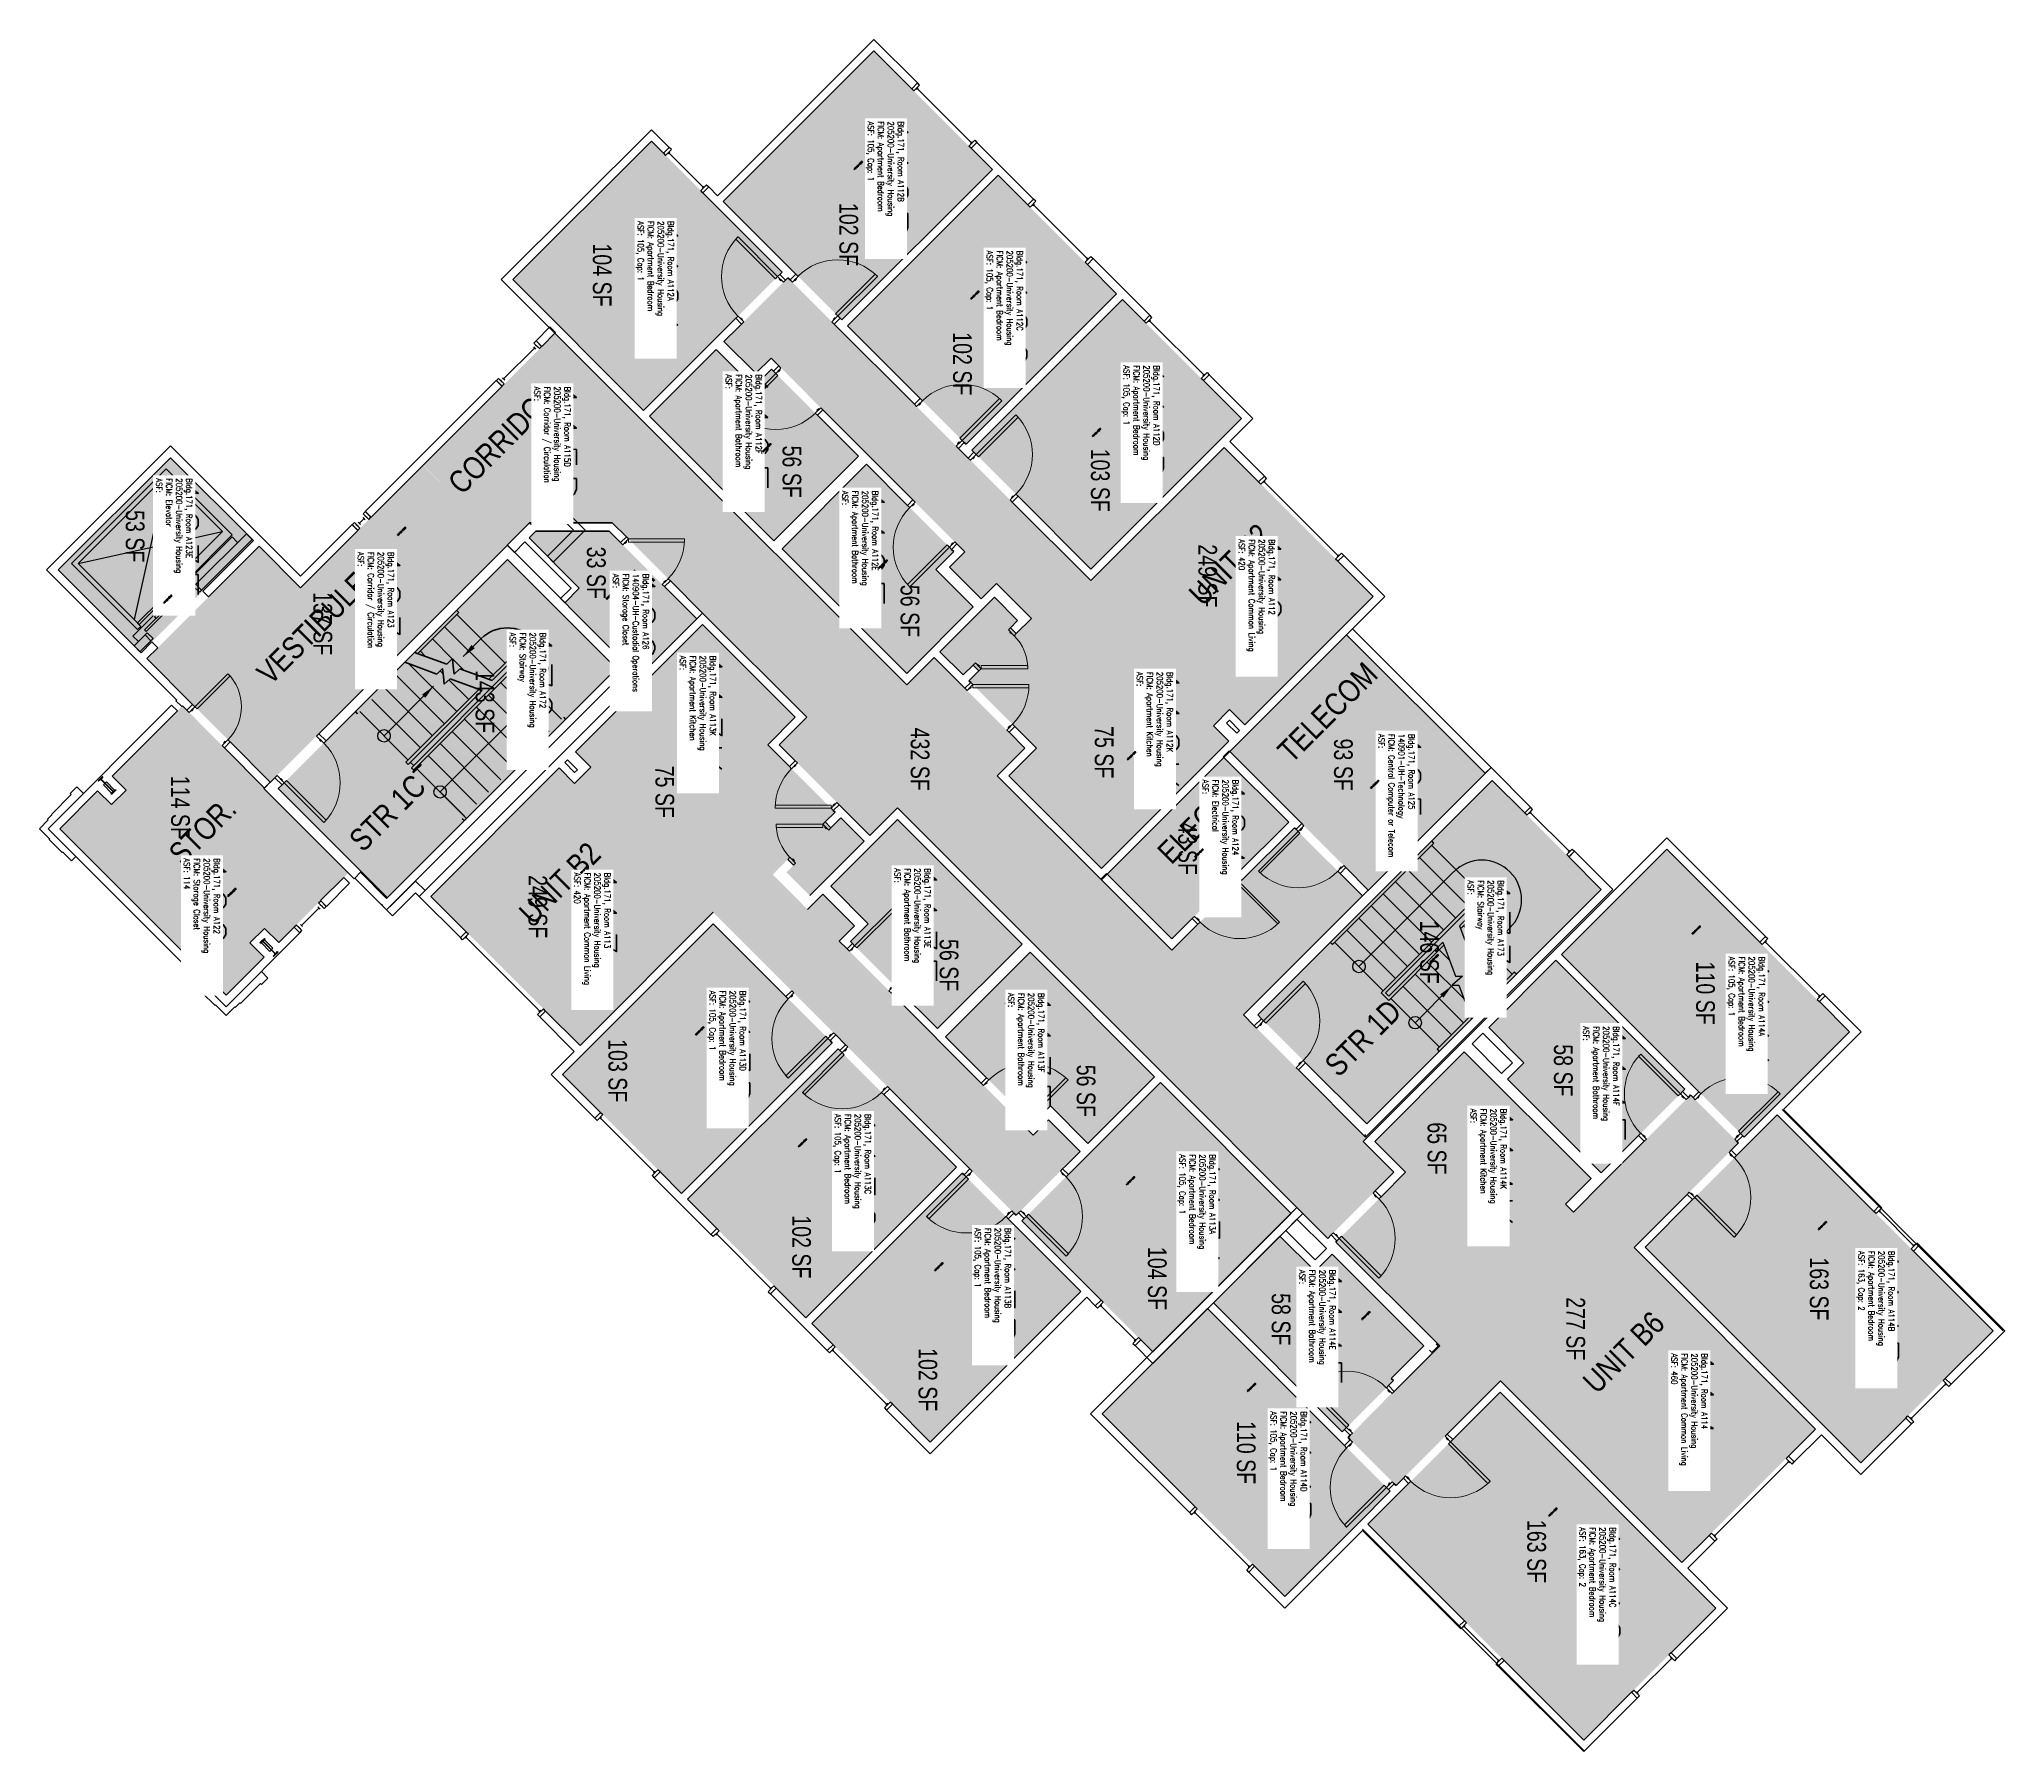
# Model space of a CAD drawing. Header units: inches. Extents: x 88 to 3257, y -489 to 2081.
# Drawn here: x 1995 to 3257, y 981 to 2081 of the extents above; entities that cross this region are included whole.
import ezdxf
from ezdxf.enums import TextEntityAlignment as Align

# ---------------------------------------------------------------- set-up
doc = ezdxf.new("R2010")
doc.units = ezdxf.units.IN
doc.header["$LTSCALE"] = 48
doc.header["$MEASUREMENT"] = 0
doc.linetypes.add('HIDDEN2', pattern=[0.1875, 0.125, -0.0625])
for name, color, linetype in [('A-AREA-IDEN', 1, 'Continuous'), ('A-DOOR', 2, 'Continuous'), ('A-FLOR', 3, 'Continuous'), ('A-GLAZ', 1, 'Continuous'), ('A-IDEN-ICON', 4, 'Continuous'), ('A-IDEN-RNUM', 7, 'Continuous'), ('A-IDEN-SNUM', 4, 'Continuous'), ('A-IDEN-VNUM', 4, 'Continuous'), ('A-WALL', 5, 'Continuous'), ('AREA-TEXT', 3, 'Continuous'), ('Rooms-Category-Color', 7, 'Continuous'), ('Rooms-College-Color', 7, 'Continuous'), ('Rooms-Department-Color', 7, 'Continuous'), ('Rooms-Division-Color', 7, 'Continuous'), ('Rooms-Information', 7, 'Continuous')]:
    doc.layers.add(name, color=color, linetype=linetype)
doc.styles.add('AREA', font='arial.ttf', dxfattribs={"width": 0.75, "height": 12})
doc.styles.add('DIMS', font='ARIALN.TTF')
doc.styles.add('ROOMSNUMBER', font='txt.shx', dxfattribs={"height": 0.03})
doc.styles.add('ROOMVNUMBER', font='simplex.shx', dxfattribs={"width": 0.85})
doc.styles.get("Standard").update_dxf_attribs({"font": 'ARIALN.TTF'})
doc.dimstyles.new('NBA 2004', dxfattribs={"dimscale": 128, "dimtxt": 0.125, "dimasz": 0.09375, "dimexe": 0.125, "dimexo": 0.125, "dimgap": 0.0625, "dimtad": 1, "dimdec": 3, "dimzin": 3, "dimdsep": 46, "dimlunit": 4, "dimtxsty": 'DIMS', "dimblk": 'ARCHTICK', "dimcen": 0.09375, "dimdle": 0.125, "dimclrd": 256, "dimclre": 256, "dimclrt": 2, "dimadec": 0, "dimazin": 0, "dimtfac": 0.75, "dimtdec": 3, "dimtmove": 2, "dimatfit": 2, "dimfxl": 0.125, "dimfrac": 2, "dimtolj": 1, "dimtzin": 0, "dimlwd": -1, "dimlwe": -1, "dimarcsym": 0})
pattern_1 = [(1e-11, (2709.92543, 2428.47092), (-2e-14, 0.125), [])]
pattern_2 = [(180, (2387.51437, 824.45906), (2e-14, -0.125), [])]

msp = doc.modelspace()

# ---------------------------------------------------------------- texts
at = {"layer": 'A-AREA-IDEN', "linetype": 'ByBlock'}
for s, p in [('CORRIDOR', (2324.5, 1856)), ('UNIT B2', (2781.5, 1765.6)), ('VESTIBULE', (2202.4, 1734.6)), ('JAN.', (2386.2, 1739.4)), ('TELECOM', (2850.1, 1676.6)), ('STR 1C', (2239, 1604.6)), ('ELECT.', (2757.4, 1596)), ('STOR.', (2117.4, 1590.1)), ('UNIT B2', (2351.3, 1561.1)), ('STR 1D', (2865.4, 1460.1)), ('UNIT B6', (3034.4, 1259.9))]:
    msp.add_text(s, height=14.4, rotation=45, dxfattribs=at).set_placement(p, align=Align.MIDDLE_RIGHT)
at = {"layer": 'A-IDEN-RNUM', "style": 'ROOMSNUMBER', "width": 0.85}
for s, p in [('0112-B0', (2520.9, 1999.1)), ('0112-A0', (2383.6, 1938.2)), ('0112-C0', (2595.7, 1915.8)), ('0112-D0', (2673.9, 1827.6)), ('0112-F0', (2462.3, 1817.9)), ('0115-D0', (2326.4, 1810.7)), ('0123-00', (2227.7, 1764.2)), ('0112-E0', (2536.9, 1743.1)), ('0112-00', (2774.2, 1743.6)), ('0123-E0', (2077.5, 1720.6)), ('0126-00', (2371.4, 1715.1)), ('0113-K0', (2423.4, 1644.9)), ('0112-K0', (2696.3, 1620.1)), ('0172-00', (2237.6, 1612)), ('0125-00', (2852.5, 1601.7)), ('0124-00', (2739.7, 1557.6)), ('0113-00', (2344.8, 1546.8)), ('0122-00', (2118.7, 1532.3)), ('0113-E0', (2552.5, 1528.5)), ('0114-A0', (3059, 1508.2)), ('0173-00', (2890.7, 1489.8)), ('0113-F0', (2618, 1463.2)), ('0113-D0', (2419.1, 1443.4)), ('0114-F0', (2992.8, 1412.5)), ('0113-C0', (2485.1, 1371.5)), ('0114-K0', (2932.9, 1361.1)), ('0113-A0', (2695.7, 1347.2)), ('0114-B0', (3140, 1318.4)), ('0113-B0', (2572.6, 1292)), ('0114-E0', (2846.8, 1260.6)), ('0114-D0', (2773.4, 1214.5)), ('0114-00', (3051.9, 1221.6)), ('0114-C0', (2966.9, 1134.4))]:
    msp.add_text(s, height=1, rotation=44.7622, dxfattribs=at).set_placement(p, align=Align.CENTER)
at = {"layer": 'A-IDEN-SNUM', "style": 'ROOMSNUMBER', "width": 0.85}
for s, p in [('1710A112B0', (2520.9, 1999.1)), ('1710A112A0', (2383.6, 1938.2)), ('1710A112C0', (2595.7, 1915.8)), ('1710A112D0', (2673.9, 1827.6)), ('1710A112F0', (2462.3, 1817.9)), ('1710A115D0', (2326.4, 1810.7)), ('1710A12300', (2227.7, 1764.2)), ('1710A112E0', (2536.9, 1743.1)), ('1710A11200', (2774.2, 1743.6)), ('1710A123E0', (2077.5, 1720.6)), ('1710A12600', (2371.4, 1715.1)), ('1710A113K0', (2423.4, 1644.9)), ('1710A112K0', (2696.3, 1620.1)), ('1710A17200', (2237.6, 1612)), ('1710A12500', (2852.5, 1601.7)), ('1710A12400', (2739.7, 1557.6)), ('1710A11300', (2344.8, 1546.8)), ('1710A12200', (2118.7, 1532.3)), ('1710A113E0', (2552.5, 1528.5)), ('1710A114A0', (3059, 1508.2)), ('1710A17300', (2890.7, 1489.8)), ('1710A113F0', (2618, 1463.2)), ('1710A113D0', (2419.1, 1443.4)), ('1710A114F0', (2992.8, 1412.5)), ('1710A113C0', (2485.1, 1371.5)), ('1710A114K0', (2932.9, 1361.1)), ('1710A113A0', (2695.7, 1347.2)), ('1710A114B0', (3140, 1318.4)), ('1710A113B0', (2572.6, 1292)), ('1710A114E0', (2846.8, 1260.6)), ('1710A11400', (3051.9, 1221.6)), ('1710A114D0', (2773.4, 1214.5)), ('1710A114C0', (2966.9, 1134.4))]:
    msp.add_text(s, height=1, rotation=44.7622, dxfattribs=at).set_placement(p, align=Align.CENTER)
at = {"layer": 'A-IDEN-VNUM', "style": 'ROOMVNUMBER', "width": 0.85}
for s, p in [('112B', (2539, 1991.7)), ('112A', (2391.2, 1926.7)), ('112C', (2615.3, 1908.3)), ('112D', (2703.2, 1835.1)), ('115D', (2326.1, 1821.6)), ('112F', (2449, 1829.9)), ('123E', (2083.3, 1761)), ('112E', (2523.8, 1755.2)), ('112', (2778.4, 1734.5)), ('123', (2212.8, 1724)), ('126', (2376.5, 1710.6)), ('172', (2310.3, 1672.3)), ('113K', (2419.6, 1648.7)), ('112K', (2713, 1638.3)), ('125', (2868.2, 1607.3)), ('124', (2755.1, 1577.3)), ('122', (2101.1, 1527.3)), ('113', (2351.8, 1520.4)), ('113E', (2557.4, 1512.8)), ('173', (2925.4, 1513.3)), ('114A', (3091.7, 1454.5)), ('113D', (2437.4, 1433.6)), ('113F', (2630.4, 1432.8)), ('114F', (2999.6, 1411.4)), ('114K', (2927.2, 1357.8)), ('113C', (2517.8, 1354)), ('113A', (2739, 1327.4)), ('113B', (2607.7, 1281.4)), ('114B', (3175, 1266.5)), ('114E', (2817.3, 1254.9)), ('114', (3056.2, 1211.1)), ('114D', (2797.6, 1163.5)), ('114C', (2996, 1088.6))]:
    msp.add_text(s, height=27, rotation=270, dxfattribs=at).set_placement(p, align=Align.MIDDLE_CENTER)
at = {"layer": 'AREA-TEXT', "style": 'AREA', "width": 0.75}
for s, p in [('102 SF', (2514.5, 1955.2)), ('104 SF', (2356.2, 1929.2)), ('102 SF', (2587.5, 1872.2)), ('56 SF', (2478, 1802.9)), ('103 SF', (2676, 1797.4)), ('53 SF', (2056.3, 1761.5)), ('33 SF', (2352.4, 1738)), ('249 SF', (2745, 1736)), ('56 SF', (2553.8, 1713.5)), ('137 SF', (2176.8, 1705.3)), ('143 SF', (2280.9, 1655.3)), ('432 SF', (2560.3, 1618.3)), ('75 SF', (2678.5, 1622.8)), ('93 SF', (2832.1, 1614.8)), ('114 SF', (2085.4, 1587.4)), ('75 SF', (2396.4, 1597.4)), ('43 SF', (2732.1, 1560.8)), ('249 SF', (2314.9, 1523.6)), ('56 SF', (2578.9, 1486.1)), ('146 SF', (2887.4, 1494.4)), ('110 SF', (3064.6, 1468.1)), ('103 SF', (2366.2, 1418.3)), ('58 SF', (2973.3, 1418.5)), ('56 SF', (2666.9, 1405.4)), ('65 SF', (2892.2, 1368.4)), ('102 SF', (2484.2, 1305.2)), ('104 SF', (2712.6, 1284.9)), ('163 SF', (3137.6, 1278.2)), ('58 SF', (2792.1, 1258.7)), ('277 SF', (2981.3, 1252.6)), ('102 SF', (2565.3, 1219.9)), ('110 SF', (2769.7, 1173.1)), ('163 SF', (2956.2, 1109.6))]:
    msp.add_text(s, height=12, rotation=270, dxfattribs=at).set_placement(p, align=Align.MIDDLE_CENTER)

# ---------------------------------------------------------------- blocks, each defined once
blk = doc.blocks.new('_ArchTick')
at = {"color": 0, "linetype": 'ByBlock', "const_width": 0.15}
blk.add_lwpolyline([(-0.5, -0.5), (0.5, 0.5)], dxfattribs=at)
blk = doc.blocks.new('CPELECT')
blk.add_lwpolyline([(0.0623, 0.0629, 0, 0.03, 0), (0.0105, -0.0168, 0.03, 0.03, 0), (-0.0105, 0.0068, 0.03, 0, 0), (-0.0623, -0.0729, 0.03, 0, 0)], format="xyseb")

# ---------------------------------------------------------------- hatches: boundary and pattern name
h = msp.add_hatch()
h.set_pattern_fill('ANSI31', color=256, angle=-45, style=0)
h.set_pattern_definition(pattern_1)
h.paths.add_polyline_path([(2531.4, 1781.2), (2572.9, 1739.6), (2566.4, 1733.1), (2524.9, 1774.7)], flags=9)
h = msp.add_hatch()
h.set_pattern_fill('ANSI31', color=256, angle=-45, style=0)
h.set_pattern_definition(pattern_1)
h.paths.add_polyline_path([(2531.4, 1781.2), (2572.9, 1739.6), (2566.4, 1733.1), (2524.9, 1774.7)], flags=9)
h = msp.add_hatch()
h.set_pattern_fill('ANSI31', color=256, angle=135, style=0)
h.set_pattern_definition(pattern_2)
h.paths.add_polyline_path([(2566, 1471.8), (2524.5, 1513.3), (2531, 1519.8), (2572.6, 1478.3)], flags=9)
h = msp.add_hatch()
h.set_pattern_fill('ANSI31', color=256, angle=135, style=0)
h.set_pattern_definition(pattern_2)
h.paths.add_polyline_path([(2566, 1471.8), (2524.5, 1513.3), (2531, 1519.8), (2572.6, 1478.3)], flags=9)
at = {"layer": 'Rooms-Category-Color', "true_color": 0x728ef3}
for points in [[(2530.6, 2073.1), (2606.7, 1997), (2510, 1900.3), (2433.9, 1976.4)], [(2387.8, 2015.1), (2298.8, 1926.2), (2382.8, 1842.2), (2471.7, 1931.1)], [(2513.7, 1896.6), (2589.8, 1820.5), (2686.5, 1917.2), (2610.4, 1993.3)], [(2768.8, 1640.3), (2709.3, 1699.8), (2635, 1625.4), (2591.7, 1668.6), (2598.1, 1675), (2594.4, 1678.7), (2588, 1672.4), (2573, 1687.3), (2608, 1722.3), (2622.9, 1707.3), (2618.4, 1702.7), (2622.1, 1699), (2631.8, 1708.7), (2609.4, 1731.1), (2599.6, 1721.3), (2579.2, 1741.6), (2589, 1751.4), (2464.6, 1875.9), (2454.8, 1866.1), (2434.4, 1886.4), (2475.4, 1927.4), (2669.9, 1733), (2755.5, 1818.5), (2851.3, 1722.7)], [(2690.2, 1913.5), (2766.6, 1837.1), (2669.9, 1740.4), (2593.5, 1816.8)], [(2386.5, 1838.5), (2466.5, 1758.5), (2520.8, 1812.8), (2464.8, 1868.7), (2453.3, 1857.3), (2429.3, 1881.3)], [(2525.9, 1807.7), (2471.7, 1753.4), (2551.7, 1673.4), (2594.4, 1716.2), (2570.4, 1740.2), (2581.9, 1751.7)], [(2416.9, 1708.4), (2360.6, 1764.8), (2313.5, 1764.8), (2309.2, 1760.5), (2341.5, 1728.1), (2332.2, 1718.7), (2379.7, 1671.2)], [(2480.1, 1645.2), (2388.1, 1553.2), (2338.5, 1602.8), (2348.9, 1613.1), (2339, 1623), (2420.7, 1704.7)], [(2617.3, 1607.7), (2709.3, 1699.8), (2758.9, 1650.2), (2748.6, 1639.8), (2758.5, 1629.9), (2676.8, 1548.2)], [(2114.7, 1466.8), (2007.9, 1573.7), (2032.2, 1598.1), (2041.2, 1589.2), (2050.5, 1598.5), (2041.6, 1607.5), (2086.7, 1652.6), (2139.4, 1599.8), (2139, 1599.4), (2193.1, 1545.2), (2148.5, 1500.6), (2139.4, 1509.7), (2130, 1500.3), (2139.1, 1491.2)], [(2328.6, 1612.7), (2388.1, 1553.2), (2462.5, 1627.5), (2505.7, 1584.3), (2499.4, 1578), (2503.1, 1574.2), (2509.4, 1580.6), (2524.4, 1565.6), (2489.5, 1530.7), (2474.5, 1545.7), (2479, 1550.2), (2475.3, 1553.9), (2465.7, 1544.2), (2488.1, 1521.8), (2497.9, 1531.6), (2518.2, 1511.3), (2508.4, 1501.5), (2632.9, 1377), (2642.7, 1386.8), (2663, 1366.5), (2622, 1325.5), (2427.5, 1520), (2342, 1434.4), (2246.2, 1530.2)], [(2545.8, 1579.5), (2625.8, 1499.5), (2571.5, 1445.3), (2515.6, 1501.2), (2527, 1512.7), (2503, 1536.8)], [(2972.2, 1492.9), (3089.5, 1375.6), (3157.1, 1443.2), (3039.8, 1560.5)], [(2427.5, 1512.5), (2330.8, 1415.8), (2407.2, 1339.5), (2503.9, 1436.2)], [(2630.9, 1494.4), (2710.9, 1414.4), (2668.1, 1371.6), (2644.1, 1395.7), (2632.6, 1384.2), (2576.6, 1440.1)], [(2968.5, 1489.2), (2925.4, 1446.1), (2948, 1423.4), (2937.5, 1412.9), (2997.6, 1352.7), (3051.3, 1406.4)], [(2410.9, 1335.8), (2487, 1259.6), (2583.7, 1356.3), (2507.6, 1432.4)], [(2991, 1348.9), (2933.5, 1291.4), (2852.1, 1372.8), (2909.6, 1430.3)], [(2714.6, 1410.7), (2798.6, 1326.7), (2709.7, 1237.8), (2625.7, 1321.8)], [(3049.5, 1102.5), (3135.3, 1188.2), (3018.7, 1304.8), (3085.8, 1371.9), (3055, 1402.7), (2979.8, 1327.4), (2974.7, 1332.6), (2933.5, 1291.4), (2871.9, 1353), (2827.2, 1308.3), (2893.5, 1242.1), (2835.1, 1182.8), (2865.9, 1152), (2933, 1219.1)], [(3110.7, 1389.9), (3249.3, 1251.3), (3164.4, 1166.5), (3025.8, 1305.1)], [(2490.7, 1255.9), (2566.8, 1179.8), (2663.5, 1276.5), (2587.4, 1352.6)], [(2748.6, 1269.3), (2831.4, 1186.5), (2864.2, 1219.3), (2862.8, 1220.7), (2883.7, 1241.6), (2824.9, 1300.4), (2814, 1289.5), (2791.4, 1312.1)], [(2677.2, 1198), (2794.5, 1080.7), (2862.2, 1148.3), (2744.9, 1265.6)], [(2847.8, 1127.1), (2932.7, 1211.9), (3071.3, 1073.3), (2986.4, 988.5)]]:
    msp.add_hatch(color=171, dxfattribs=at).paths.add_polyline_path(points)
at = {"layer": 'Rooms-Category-Color', "true_color": 0xadadad}
for points in [[(2825.6, 1314.2), (2822.1, 1310.6), (2545.8, 1587), (2528.1, 1569.3), (2469.9, 1627.5), (2487.6, 1645.2), (2362.7, 1770), (2309.6, 1770), (2293.9, 1754.3), (2241.2, 1807), (2325.9, 1891.7), (2551.7, 1666), (2569.3, 1683.6), (2627.5, 1625.4), (2613.6, 1611.5), (2609.9, 1607.7), (2722, 1495.6), (2800.7, 1574.2), (2844.4, 1530.6), (2767.9, 1454.1), (2846.2, 1375.7), (2846.9, 1375), (2844.7, 1372.9), (2864.5, 1353.1), (2825.7, 1314.3)], [(2060.1, 1686.6), (2006.9, 1739.8), (2079, 1811.9), (2132.2, 1758.7)], [(2293.9, 1754.3), (2143.1, 1603.5), (2090.2, 1656.4), (2063.8, 1682.9), (2135.9, 1755), (2162.5, 1728.4), (2241.1, 1807), (2293.9, 1754.3)], [(2295.3, 1746.5), (2365.3, 1676.5), (2217.7, 1529.4), (2148.2, 1599.4)], [(2797, 1577.9), (2722, 1503), (2680.5, 1544.5), (2755.5, 1619.5)], [(2847.1, 1384.1), (2997.7, 1534.7), (2927.7, 1604.7), (2777.1, 1454.1)]]:
    msp.add_hatch(color=253, dxfattribs=at).paths.add_polyline_path(points)
at = {"layer": 'Rooms-Category-Color', "true_color": 0xe3c5e1}
msp.add_hatch(color=254, dxfattribs=at).paths.add_polyline_path([(2923.1, 1609.3), (2848.1, 1534.3), (2759.2, 1623.2), (2834.2, 1698.2)])
at = {"layer": 'Rooms-College-Color', "true_color": 0xadadad}
for points in [[(2530.6, 2073.1), (2606.7, 1997), (2510, 1900.3), (2433.9, 1976.4)], [(2387.8, 2015.1), (2298.8, 1926.2), (2382.8, 1842.2), (2471.7, 1931.1)], [(2513.7, 1896.6), (2589.8, 1820.5), (2686.5, 1917.2), (2610.4, 1993.3)], [(2768.8, 1640.3), (2709.3, 1699.8), (2635, 1625.4), (2591.7, 1668.6), (2598.1, 1675), (2594.4, 1678.7), (2588, 1672.4), (2573, 1687.3), (2608, 1722.3), (2622.9, 1707.3), (2618.4, 1702.7), (2622.1, 1699), (2631.8, 1708.7), (2609.4, 1731.1), (2599.6, 1721.3), (2579.2, 1741.6), (2589, 1751.4), (2464.6, 1875.9), (2454.8, 1866.1), (2434.4, 1886.4), (2475.4, 1927.4), (2669.9, 1733), (2755.5, 1818.5), (2851.3, 1722.7)], [(2690.2, 1913.5), (2766.6, 1837.1), (2669.9, 1740.4), (2593.5, 1816.8)], [(2825.6, 1314.2), (2822.1, 1310.6), (2545.8, 1587), (2528.1, 1569.3), (2469.9, 1627.5), (2487.6, 1645.2), (2362.7, 1770), (2309.6, 1770), (2293.9, 1754.3), (2241.2, 1807), (2325.9, 1891.7), (2551.7, 1666), (2569.3, 1683.6), (2627.5, 1625.4), (2613.6, 1611.5), (2609.9, 1607.7), (2722, 1495.6), (2800.7, 1574.2), (2844.4, 1530.6), (2767.9, 1454.1), (2846.2, 1375.7), (2846.9, 1375), (2844.7, 1372.9), (2864.5, 1353.1), (2825.7, 1314.3)], [(2386.5, 1838.5), (2466.5, 1758.5), (2520.8, 1812.8), (2464.8, 1868.7), (2453.3, 1857.3), (2429.3, 1881.3)], [(2060.1, 1686.6), (2006.9, 1739.8), (2079, 1811.9), (2132.2, 1758.7)], [(2293.9, 1754.3), (2143.1, 1603.5), (2090.2, 1656.4), (2063.8, 1682.9), (2135.9, 1755), (2162.5, 1728.4), (2241.1, 1807), (2293.9, 1754.3)], [(2525.9, 1807.7), (2471.7, 1753.4), (2551.7, 1673.4), (2594.4, 1716.2), (2570.4, 1740.2), (2581.9, 1751.7)], [(2416.9, 1708.4), (2360.6, 1764.8), (2313.5, 1764.8), (2309.2, 1760.5), (2341.5, 1728.1), (2332.2, 1718.7), (2379.7, 1671.2)], [(2295.3, 1746.5), (2365.3, 1676.5), (2217.7, 1529.4), (2148.2, 1599.4)], [(2480.1, 1645.2), (2388.1, 1553.2), (2338.5, 1602.8), (2348.9, 1613.1), (2339, 1623), (2420.7, 1704.7)], [(2617.3, 1607.7), (2709.3, 1699.8), (2758.9, 1650.2), (2748.6, 1639.8), (2758.5, 1629.9), (2676.8, 1548.2)], [(2923.1, 1609.3), (2848.1, 1534.3), (2759.2, 1623.2), (2834.2, 1698.2)], [(2114.7, 1466.8), (2007.9, 1573.7), (2032.2, 1598.1), (2041.2, 1589.2), (2050.5, 1598.5), (2041.6, 1607.5), (2086.7, 1652.6), (2139.4, 1599.8), (2139, 1599.4), (2193.1, 1545.2), (2148.5, 1500.6), (2139.4, 1509.7), (2130, 1500.3), (2139.1, 1491.2)], [(2328.6, 1612.7), (2388.1, 1553.2), (2462.5, 1627.5), (2505.7, 1584.3), (2499.4, 1578), (2503.1, 1574.2), (2509.4, 1580.6), (2524.4, 1565.6), (2489.5, 1530.7), (2474.5, 1545.7), (2479, 1550.2), (2475.3, 1553.9), (2465.7, 1544.2), (2488.1, 1521.8), (2497.9, 1531.6), (2518.2, 1511.3), (2508.4, 1501.5), (2632.9, 1377), (2642.7, 1386.8), (2663, 1366.5), (2622, 1325.5), (2427.5, 1520), (2342, 1434.4), (2246.2, 1530.2)], [(2797, 1577.9), (2722, 1503), (2680.5, 1544.5), (2755.5, 1619.5)], [(2847.1, 1384.1), (2997.7, 1534.7), (2927.7, 1604.7), (2777.1, 1454.1)], [(2545.8, 1579.5), (2625.8, 1499.5), (2571.5, 1445.3), (2515.6, 1501.2), (2527, 1512.7), (2503, 1536.8)], [(2972.2, 1492.9), (3089.5, 1375.6), (3157.1, 1443.2), (3039.8, 1560.5)], [(2427.5, 1512.5), (2330.8, 1415.8), (2407.2, 1339.5), (2503.9, 1436.2)], [(2630.9, 1494.4), (2710.9, 1414.4), (2668.1, 1371.6), (2644.1, 1395.7), (2632.6, 1384.2), (2576.6, 1440.1)], [(2968.5, 1489.2), (2925.4, 1446.1), (2948, 1423.4), (2937.5, 1412.9), (2997.6, 1352.7), (3051.3, 1406.4)], [(2410.9, 1335.8), (2487, 1259.6), (2583.7, 1356.3), (2507.6, 1432.4)], [(2991, 1348.9), (2933.5, 1291.4), (2852.1, 1372.8), (2909.6, 1430.3)], [(2714.6, 1410.7), (2798.6, 1326.7), (2709.7, 1237.8), (2625.7, 1321.8)], [(3049.5, 1102.5), (3135.3, 1188.2), (3018.7, 1304.8), (3085.8, 1371.9), (3055, 1402.7), (2979.8, 1327.4), (2974.7, 1332.6), (2933.5, 1291.4), (2871.9, 1353), (2827.2, 1308.3), (2893.5, 1242.1), (2835.1, 1182.8), (2865.9, 1152), (2933, 1219.1)], [(3110.7, 1389.9), (3249.3, 1251.3), (3164.4, 1166.5), (3025.8, 1305.1)], [(2490.7, 1255.9), (2566.8, 1179.8), (2663.5, 1276.5), (2587.4, 1352.6)], [(2748.6, 1269.3), (2831.4, 1186.5), (2864.2, 1219.3), (2862.8, 1220.7), (2883.7, 1241.6), (2824.9, 1300.4), (2814, 1289.5), (2791.4, 1312.1)], [(2677.2, 1198), (2794.5, 1080.7), (2862.2, 1148.3), (2744.9, 1265.6)], [(2847.8, 1127.1), (2932.7, 1211.9), (3071.3, 1073.3), (2986.4, 988.5)]]:
    msp.add_hatch(color=253, dxfattribs=at).paths.add_polyline_path(points)
at = {"layer": 'Rooms-Department-Color', "true_color": 0x604aed}
for points in [[(2530.6, 2073.1), (2606.7, 1997), (2510, 1900.3), (2433.9, 1976.4)], [(2387.8, 2015.1), (2298.8, 1926.2), (2382.8, 1842.2), (2471.7, 1931.1)], [(2513.7, 1896.6), (2589.8, 1820.5), (2686.5, 1917.2), (2610.4, 1993.3)], [(2768.8, 1640.3), (2709.3, 1699.8), (2635, 1625.4), (2591.7, 1668.6), (2598.1, 1675), (2594.4, 1678.7), (2588, 1672.4), (2573, 1687.3), (2608, 1722.3), (2622.9, 1707.3), (2618.4, 1702.7), (2622.1, 1699), (2631.8, 1708.7), (2609.4, 1731.1), (2599.6, 1721.3), (2579.2, 1741.6), (2589, 1751.4), (2464.6, 1875.9), (2454.8, 1866.1), (2434.4, 1886.4), (2475.4, 1927.4), (2669.9, 1733), (2755.5, 1818.5), (2851.3, 1722.7)], [(2690.2, 1913.5), (2766.6, 1837.1), (2669.9, 1740.4), (2593.5, 1816.8)], [(2386.5, 1838.5), (2466.5, 1758.5), (2520.8, 1812.8), (2464.8, 1868.7), (2453.3, 1857.3), (2429.3, 1881.3)], [(2525.9, 1807.7), (2471.7, 1753.4), (2551.7, 1673.4), (2594.4, 1716.2), (2570.4, 1740.2), (2581.9, 1751.7)], [(2416.9, 1708.4), (2360.6, 1764.8), (2313.5, 1764.8), (2309.2, 1760.5), (2341.5, 1728.1), (2332.2, 1718.7), (2379.7, 1671.2)], [(2480.1, 1645.2), (2388.1, 1553.2), (2338.5, 1602.8), (2348.9, 1613.1), (2339, 1623), (2420.7, 1704.7)], [(2617.3, 1607.7), (2709.3, 1699.8), (2758.9, 1650.2), (2748.6, 1639.8), (2758.5, 1629.9), (2676.8, 1548.2)], [(2923.1, 1609.3), (2848.1, 1534.3), (2759.2, 1623.2), (2834.2, 1698.2)], [(2114.7, 1466.8), (2007.9, 1573.7), (2032.2, 1598.1), (2041.2, 1589.2), (2050.5, 1598.5), (2041.6, 1607.5), (2086.7, 1652.6), (2139.4, 1599.8), (2139, 1599.4), (2193.1, 1545.2), (2148.5, 1500.6), (2139.4, 1509.7), (2130, 1500.3), (2139.1, 1491.2)], [(2328.6, 1612.7), (2388.1, 1553.2), (2462.5, 1627.5), (2505.7, 1584.3), (2499.4, 1578), (2503.1, 1574.2), (2509.4, 1580.6), (2524.4, 1565.6), (2489.5, 1530.7), (2474.5, 1545.7), (2479, 1550.2), (2475.3, 1553.9), (2465.7, 1544.2), (2488.1, 1521.8), (2497.9, 1531.6), (2518.2, 1511.3), (2508.4, 1501.5), (2632.9, 1377), (2642.7, 1386.8), (2663, 1366.5), (2622, 1325.5), (2427.5, 1520), (2342, 1434.4), (2246.2, 1530.2)], [(2545.8, 1579.5), (2625.8, 1499.5), (2571.5, 1445.3), (2515.6, 1501.2), (2527, 1512.7), (2503, 1536.8)], [(2972.2, 1492.9), (3089.5, 1375.6), (3157.1, 1443.2), (3039.8, 1560.5)], [(2427.5, 1512.5), (2330.8, 1415.8), (2407.2, 1339.5), (2503.9, 1436.2)], [(2630.9, 1494.4), (2710.9, 1414.4), (2668.1, 1371.6), (2644.1, 1395.7), (2632.6, 1384.2), (2576.6, 1440.1)], [(2968.5, 1489.2), (2925.4, 1446.1), (2948, 1423.4), (2937.5, 1412.9), (2997.6, 1352.7), (3051.3, 1406.4)], [(2410.9, 1335.8), (2487, 1259.6), (2583.7, 1356.3), (2507.6, 1432.4)], [(2991, 1348.9), (2933.5, 1291.4), (2852.1, 1372.8), (2909.6, 1430.3)], [(2714.6, 1410.7), (2798.6, 1326.7), (2709.7, 1237.8), (2625.7, 1321.8)], [(3049.5, 1102.5), (3135.3, 1188.2), (3018.7, 1304.8), (3085.8, 1371.9), (3055, 1402.7), (2979.8, 1327.4), (2974.7, 1332.6), (2933.5, 1291.4), (2871.9, 1353), (2827.2, 1308.3), (2893.5, 1242.1), (2835.1, 1182.8), (2865.9, 1152), (2933, 1219.1)], [(3110.7, 1389.9), (3249.3, 1251.3), (3164.4, 1166.5), (3025.8, 1305.1)], [(2490.7, 1255.9), (2566.8, 1179.8), (2663.5, 1276.5), (2587.4, 1352.6)], [(2748.6, 1269.3), (2831.4, 1186.5), (2864.2, 1219.3), (2862.8, 1220.7), (2883.7, 1241.6), (2824.9, 1300.4), (2814, 1289.5), (2791.4, 1312.1)], [(2677.2, 1198), (2794.5, 1080.7), (2862.2, 1148.3), (2744.9, 1265.6)], [(2847.8, 1127.1), (2932.7, 1211.9), (3071.3, 1073.3), (2986.4, 988.5)]]:
    msp.add_hatch(color=173, dxfattribs=at).paths.add_polyline_path(points)
at = {"layer": 'Rooms-Department-Color', "true_color": 0xacacac}
for points in [[(2825.6, 1314.2), (2822.1, 1310.6), (2545.8, 1587), (2528.1, 1569.3), (2469.9, 1627.5), (2487.6, 1645.2), (2362.7, 1770), (2309.6, 1770), (2293.9, 1754.3), (2241.2, 1807), (2325.9, 1891.7), (2551.7, 1666), (2569.3, 1683.6), (2627.5, 1625.4), (2613.6, 1611.5), (2609.9, 1607.7), (2722, 1495.6), (2800.7, 1574.2), (2844.4, 1530.6), (2767.9, 1454.1), (2846.2, 1375.7), (2846.9, 1375), (2844.7, 1372.9), (2864.5, 1353.1), (2825.7, 1314.3)], [(2060.1, 1686.6), (2006.9, 1739.8), (2079, 1811.9), (2132.2, 1758.7)], [(2293.9, 1754.3), (2143.1, 1603.5), (2090.2, 1656.4), (2063.8, 1682.9), (2135.9, 1755), (2162.5, 1728.4), (2241.1, 1807), (2293.9, 1754.3)], [(2295.3, 1746.5), (2365.3, 1676.5), (2217.7, 1529.4), (2148.2, 1599.4)], [(2797, 1577.9), (2722, 1503), (2680.5, 1544.5), (2755.5, 1619.5)], [(2847.1, 1384.1), (2997.7, 1534.7), (2927.7, 1604.7), (2777.1, 1454.1)]]:
    msp.add_hatch(color=253, dxfattribs=at).paths.add_polyline_path(points)
at = {"layer": 'Rooms-Division-Color', "true_color": 0x604aed}
for points in [[(2530.6, 2073.1), (2606.7, 1997), (2510, 1900.3), (2433.9, 1976.4)], [(2387.8, 2015.1), (2298.8, 1926.2), (2382.8, 1842.2), (2471.7, 1931.1)], [(2513.7, 1896.6), (2589.8, 1820.5), (2686.5, 1917.2), (2610.4, 1993.3)], [(2768.8, 1640.3), (2709.3, 1699.8), (2635, 1625.4), (2591.7, 1668.6), (2598.1, 1675), (2594.4, 1678.7), (2588, 1672.4), (2573, 1687.3), (2608, 1722.3), (2622.9, 1707.3), (2618.4, 1702.7), (2622.1, 1699), (2631.8, 1708.7), (2609.4, 1731.1), (2599.6, 1721.3), (2579.2, 1741.6), (2589, 1751.4), (2464.6, 1875.9), (2454.8, 1866.1), (2434.4, 1886.4), (2475.4, 1927.4), (2669.9, 1733), (2755.5, 1818.5), (2851.3, 1722.7)], [(2690.2, 1913.5), (2766.6, 1837.1), (2669.9, 1740.4), (2593.5, 1816.8)], [(2386.5, 1838.5), (2466.5, 1758.5), (2520.8, 1812.8), (2464.8, 1868.7), (2453.3, 1857.3), (2429.3, 1881.3)], [(2525.9, 1807.7), (2471.7, 1753.4), (2551.7, 1673.4), (2594.4, 1716.2), (2570.4, 1740.2), (2581.9, 1751.7)], [(2416.9, 1708.4), (2360.6, 1764.8), (2313.5, 1764.8), (2309.2, 1760.5), (2341.5, 1728.1), (2332.2, 1718.7), (2379.7, 1671.2)], [(2480.1, 1645.2), (2388.1, 1553.2), (2338.5, 1602.8), (2348.9, 1613.1), (2339, 1623), (2420.7, 1704.7)], [(2617.3, 1607.7), (2709.3, 1699.8), (2758.9, 1650.2), (2748.6, 1639.8), (2758.5, 1629.9), (2676.8, 1548.2)], [(2923.1, 1609.3), (2848.1, 1534.3), (2759.2, 1623.2), (2834.2, 1698.2)], [(2114.7, 1466.8), (2007.9, 1573.7), (2032.2, 1598.1), (2041.2, 1589.2), (2050.5, 1598.5), (2041.6, 1607.5), (2086.7, 1652.6), (2139.4, 1599.8), (2139, 1599.4), (2193.1, 1545.2), (2148.5, 1500.6), (2139.4, 1509.7), (2130, 1500.3), (2139.1, 1491.2)], [(2328.6, 1612.7), (2388.1, 1553.2), (2462.5, 1627.5), (2505.7, 1584.3), (2499.4, 1578), (2503.1, 1574.2), (2509.4, 1580.6), (2524.4, 1565.6), (2489.5, 1530.7), (2474.5, 1545.7), (2479, 1550.2), (2475.3, 1553.9), (2465.7, 1544.2), (2488.1, 1521.8), (2497.9, 1531.6), (2518.2, 1511.3), (2508.4, 1501.5), (2632.9, 1377), (2642.7, 1386.8), (2663, 1366.5), (2622, 1325.5), (2427.5, 1520), (2342, 1434.4), (2246.2, 1530.2)], [(2545.8, 1579.5), (2625.8, 1499.5), (2571.5, 1445.3), (2515.6, 1501.2), (2527, 1512.7), (2503, 1536.8)], [(2972.2, 1492.9), (3089.5, 1375.6), (3157.1, 1443.2), (3039.8, 1560.5)], [(2427.5, 1512.5), (2330.8, 1415.8), (2407.2, 1339.5), (2503.9, 1436.2)], [(2630.9, 1494.4), (2710.9, 1414.4), (2668.1, 1371.6), (2644.1, 1395.7), (2632.6, 1384.2), (2576.6, 1440.1)], [(2968.5, 1489.2), (2925.4, 1446.1), (2948, 1423.4), (2937.5, 1412.9), (2997.6, 1352.7), (3051.3, 1406.4)], [(2410.9, 1335.8), (2487, 1259.6), (2583.7, 1356.3), (2507.6, 1432.4)], [(2991, 1348.9), (2933.5, 1291.4), (2852.1, 1372.8), (2909.6, 1430.3)], [(2714.6, 1410.7), (2798.6, 1326.7), (2709.7, 1237.8), (2625.7, 1321.8)], [(3049.5, 1102.5), (3135.3, 1188.2), (3018.7, 1304.8), (3085.8, 1371.9), (3055, 1402.7), (2979.8, 1327.4), (2974.7, 1332.6), (2933.5, 1291.4), (2871.9, 1353), (2827.2, 1308.3), (2893.5, 1242.1), (2835.1, 1182.8), (2865.9, 1152), (2933, 1219.1)], [(3110.7, 1389.9), (3249.3, 1251.3), (3164.4, 1166.5), (3025.8, 1305.1)], [(2490.7, 1255.9), (2566.8, 1179.8), (2663.5, 1276.5), (2587.4, 1352.6)], [(2748.6, 1269.3), (2831.4, 1186.5), (2864.2, 1219.3), (2862.8, 1220.7), (2883.7, 1241.6), (2824.9, 1300.4), (2814, 1289.5), (2791.4, 1312.1)], [(2677.2, 1198), (2794.5, 1080.7), (2862.2, 1148.3), (2744.9, 1265.6)], [(2847.8, 1127.1), (2932.7, 1211.9), (3071.3, 1073.3), (2986.4, 988.5)]]:
    msp.add_hatch(color=173, dxfattribs=at).paths.add_polyline_path(points)
at = {"layer": 'Rooms-Division-Color', "true_color": 0xadadad}
for points in [[(2825.6, 1314.2), (2822.1, 1310.6), (2545.8, 1587), (2528.1, 1569.3), (2469.9, 1627.5), (2487.6, 1645.2), (2362.7, 1770), (2309.6, 1770), (2293.9, 1754.3), (2241.2, 1807), (2325.9, 1891.7), (2551.7, 1666), (2569.3, 1683.6), (2627.5, 1625.4), (2613.6, 1611.5), (2609.9, 1607.7), (2722, 1495.6), (2800.7, 1574.2), (2844.4, 1530.6), (2767.9, 1454.1), (2846.2, 1375.7), (2846.9, 1375), (2844.7, 1372.9), (2864.5, 1353.1), (2825.7, 1314.3)], [(2060.1, 1686.6), (2006.9, 1739.8), (2079, 1811.9), (2132.2, 1758.7)], [(2293.9, 1754.3), (2143.1, 1603.5), (2090.2, 1656.4), (2063.8, 1682.9), (2135.9, 1755), (2162.5, 1728.4), (2241.1, 1807), (2293.9, 1754.3)], [(2295.3, 1746.5), (2365.3, 1676.5), (2217.7, 1529.4), (2148.2, 1599.4)], [(2797, 1577.9), (2722, 1503), (2680.5, 1544.5), (2755.5, 1619.5)], [(2847.1, 1384.1), (2997.7, 1534.7), (2927.7, 1604.7), (2777.1, 1454.1)]]:
    msp.add_hatch(color=253, dxfattribs=at).paths.add_polyline_path(points)

# ---------------------------------------------------------------- linework, layer by layer
at = {"layer": 'A-DOOR'}
for p, q in [((2054.9, 1697.4), (2118.6, 1761)), ((2054.9, 1697.4), (2118.6, 1761)), ((2118.6, 1761), (2122.1, 1757.5)), ((2118.6, 1761), (2122.1, 1757.5)), ((2058.5, 1693.8), (2054.9, 1697.4)), ((2058.5, 1693.8), (2054.9, 1697.4)), ((2032.5, 1604.4), (2033.9, 1605.8)), ((2032.5, 1604.4), (2033.9, 1605.8)), ((2032.8, 1604.1), (2032.5, 1604.4)), ((2032.8, 1604.1), (2032.5, 1604.4)), ((2033.8, 1605.1), (2032.8, 1604.1)), ((2033.8, 1605.1), (2032.8, 1604.1)), ((2033.9, 1605.8), (2035.3, 1607.2)), ((2033.9, 1605.8), (2035.3, 1607.2)), ((2041.9, 1597.6), (2034.4, 1605.1)), ((2041.9, 1597.6), (2034.4, 1605.1)), ((2035.6, 1606.9), (2034.6, 1605.9)), ((2035.6, 1606.9), (2034.6, 1605.9)), ((2034.6, 1605.3), (2042.1, 1597.8)), ((2034.6, 1605.3), (2042.1, 1597.8)), ((2035.3, 1607.2), (2035.6, 1606.9)), ((2035.3, 1607.2), (2035.6, 1606.9)), ((2040.9, 1596), (2041.9, 1597)), ((2040.9, 1596), (2041.9, 1597)), ((2041.2, 1595.7), (2040.9, 1596)), ((2041.2, 1595.7), (2040.9, 1596)), ((2044, 1598.5), (2041.2, 1595.7)), ((2044, 1598.5), (2041.2, 1595.7)), ((2042.7, 1597.8), (2043.7, 1598.8)), ((2042.7, 1597.8), (2043.7, 1598.8)), ((2043.7, 1598.8), (2044, 1598.5)), ((2043.7, 1598.8), (2044, 1598.5)), ((2136.5, 1500.3), (2137.9, 1501.8)), ((2136.5, 1500.3), (2137.9, 1501.8)), ((2137.9, 1501.8), (2139.4, 1503.2)), ((2137.9, 1501.8), (2139.4, 1503.2)), ((2139.7, 1502.9), (2138.7, 1501.9)), ((2139.7, 1502.9), (2138.7, 1501.9)), ((2139.4, 1503.2), (2139.7, 1502.9)), ((2139.4, 1503.2), (2139.7, 1502.9)), ((2136.8, 1500), (2136.5, 1500.3)), ((2136.8, 1500), (2136.5, 1500.3)), ((2137.8, 1501), (2136.8, 1500)), ((2137.8, 1501), (2136.8, 1500)), ((2145.9, 1493.6), (2138.5, 1501)), ((2145.9, 1493.6), (2138.5, 1501)), ((2138.7, 1501.2), (2146.1, 1493.8)), ((2138.7, 1501.2), (2146.1, 1493.8)), ((2144.9, 1491.9), (2145.9, 1492.9)), ((2144.9, 1491.9), (2145.9, 1492.9)), ((2145.2, 1491.6), (2144.9, 1491.9)), ((2145.2, 1491.6), (2144.9, 1491.9)), ((2148.1, 1494.5), (2145.2, 1491.6)), ((2148.1, 1494.5), (2145.2, 1491.6)), ((2146.8, 1493.8), (2147.8, 1494.8)), ((2146.8, 1493.8), (2147.8, 1494.8)), ((2147.8, 1494.8), (2148.1, 1494.5)), ((2147.8, 1494.8), (2148.1, 1494.5))]:
    msp.add_line(p, q, dxfattribs=at)
at = {"layer": 'A-DOOR', "linetype": 'Continuous', "lineweight": 18}
for p, q in [((2368, 1757.4), (2371.7, 1761.1)), ((2368, 1757.4), (2371.7, 1761.1)), ((2369.4, 1756), (2368, 1757.4)), ((2369.4, 1756), (2368, 1757.4)), ((2373.1, 1759.7), (2369.4, 1756)), ((2373.1, 1759.7), (2369.4, 1756)), ((2371.7, 1758.3), (2370.6, 1757.2)), ((2371.7, 1758.3), (2370.6, 1757.2)), ((2370.6, 1757.2), (2371, 1756.8)), ((2370.6, 1757.2), (2371, 1756.8)), ((2371, 1756.8), (2372, 1757.9)), ((2371, 1756.8), (2372, 1757.9)), ((2371.7, 1761.1), (2373.1, 1759.7)), ((2371.7, 1761.1), (2373.1, 1759.7)), ((2372, 1757.9), (2371.7, 1758.3)), ((2372, 1757.9), (2371.7, 1758.3)), ((2373.1, 1759.7), (2373.1, 1757.7)), ((2409.1, 1759.7), (2373.1, 1759.7)), ((2373.1, 1759.7), (2373.1, 1757.7)), ((2409.1, 1759.7), (2373.1, 1759.7)), ((2373.1, 1757.7), (2409.1, 1757.7)), ((2373.1, 1757.7), (2409.1, 1757.7)), ((2409.1, 1757.7), (2409.1, 1759.7)), ((2409.1, 1757.7), (2409.1, 1759.7)), ((2086.6, 1736.4), (2071.7, 1721.6)), ((2086.6, 1736.4), (2071.7, 1721.6)), ((2072.7, 1720.6), (2087.6, 1735.5)), ((2072.7, 1720.6), (2087.6, 1735.5)), ((2087.6, 1735.5), (2086.6, 1736.4)), ((2087.6, 1735.5), (2086.6, 1736.4)), ((2095.3, 1730.6), (2093.8, 1729.2)), ((2095.3, 1730.6), (2093.8, 1729.2)), ((2093.8, 1729.2), (2097.6, 1725.5)), ((2093.8, 1729.2), (2097.6, 1725.5)), ((2099, 1726.9), (2095.3, 1730.6)), ((2099, 1726.9), (2095.3, 1730.6)), ((2398.5, 1734.2), (2394.8, 1730.5)), ((2398.5, 1734.2), (2394.8, 1730.5)), ((2394.8, 1730.5), (2396.3, 1729.1)), ((2394.8, 1730.5), (2396.3, 1729.1)), ((2395.7, 1732.1), (2396.8, 1733.1)), ((2395.7, 1732.1), (2396.8, 1733.1)), ((2396.1, 1731.7), (2395.7, 1732.1)), ((2396.1, 1731.7), (2395.7, 1732.1)), ((2397.1, 1732.8), (2396.1, 1731.7)), ((2397.1, 1732.8), (2396.1, 1731.7)), ((2396.3, 1729.1), (2400, 1732.8)), ((2396.3, 1729.1), (2400, 1732.8)), ((2396.8, 1733.1), (2397.1, 1732.8)), ((2396.8, 1733.1), (2397.1, 1732.8)), ((2400, 1732.8), (2398.5, 1734.2)), ((2400, 1732.8), (2398.5, 1734.2)), ((2072.7, 1720.6), (2057.9, 1705.8)), ((2072.7, 1720.6), (2057.9, 1705.8)), ((2058.8, 1704.8), (2073.7, 1719.6)), ((2058.8, 1704.8), (2073.7, 1719.6)), ((2071.7, 1721.6), (2072.7, 1720.6)), ((2071.7, 1721.6), (2072.7, 1720.6)), ((2073.7, 1719.6), (2072.7, 1720.6)), ((2073.7, 1719.6), (2072.7, 1720.6)), ((2097.6, 1725.5), (2099, 1726.9)), ((2097.6, 1725.5), (2099, 1726.9)), ((2057.9, 1705.8), (2058.8, 1704.8)), ((2057.9, 1705.8), (2058.8, 1704.8)), ((2062.7, 1698.1), (2064.1, 1699.5)), ((2062.7, 1698.1), (2064.1, 1699.5)), ((2066.4, 1694.4), (2062.7, 1698.1)), ((2066.4, 1694.4), (2062.7, 1698.1)), ((2064.1, 1699.5), (2067.9, 1695.8)), ((2064.1, 1699.5), (2067.9, 1695.8)), ((2067.9, 1695.8), (2066.4, 1694.4)), ((2067.9, 1695.8), (2066.4, 1694.4)), ((2115.9, 1673.2), (2094.6, 1652)), ((2115.9, 1673.2), (2094.6, 1652)), ((2096.1, 1650.6), (2117.3, 1671.8)), ((2096.1, 1650.6), (2117.3, 1671.8)), ((2117.3, 1671.8), (2115.9, 1673.2)), ((2117.3, 1671.8), (2115.9, 1673.2)), ((2089.5, 1649.7), (2093.2, 1653.4)), ((2089.5, 1649.7), (2093.2, 1653.4)), ((2093.2, 1653.4), (2094.6, 1652)), ((2093.2, 1653.4), (2094.6, 1652)), ((2090.9, 1648.3), (2089.5, 1649.7)), ((2090.9, 1648.3), (2089.5, 1649.7)), ((2094.6, 1652), (2090.9, 1648.3)), ((2094.6, 1652), (2090.9, 1648.3)), ((2093.2, 1650.6), (2092.2, 1649.6)), ((2093.2, 1650.6), (2092.2, 1649.6)), ((2092.2, 1649.6), (2092.5, 1649.2)), ((2092.2, 1649.6), (2092.5, 1649.2)), ((2092.5, 1649.2), (2093.6, 1650.3)), ((2092.5, 1649.2), (2093.6, 1650.3)), ((2093.6, 1650.3), (2093.2, 1650.6)), ((2093.6, 1650.3), (2093.2, 1650.6)), ((2094.6, 1652), (2096.1, 1650.6)), ((2094.6, 1652), (2096.1, 1650.6)), ((2115.9, 1630.8), (2112.1, 1627.1)), ((2115.9, 1630.8), (2112.1, 1627.1)), ((2113, 1628.7), (2114.1, 1629.8)), ((2113, 1628.7), (2114.1, 1629.8)), ((2113.4, 1628.3), (2113, 1628.7)), ((2113.4, 1628.3), (2113, 1628.7)), ((2114.4, 1629.4), (2113.4, 1628.3)), ((2114.4, 1629.4), (2113.4, 1628.3)), ((2113.6, 1625.7), (2117.3, 1629.4)), ((2113.6, 1625.7), (2117.3, 1629.4)), ((2114.1, 1629.8), (2114.4, 1629.4)), ((2114.1, 1629.8), (2114.4, 1629.4)), ((2117.3, 1629.4), (2115.9, 1630.8)), ((2117.3, 1629.4), (2115.9, 1630.8)), ((2112.1, 1627.1), (2113.6, 1625.7)), ((2112.1, 1627.1), (2113.6, 1625.7)), ((2777.6, 1546.4), (2803.1, 1571.8)), ((2777.6, 1546.4), (2803.1, 1571.8)), ((2804.2, 1570.8), (2778.7, 1545.3)), ((2804.2, 1570.8), (2778.7, 1545.3)), ((2805.4, 1577), (2801.7, 1573.3)), ((2805.4, 1577), (2801.7, 1573.3)), ((2801.7, 1573.3), (2803.1, 1571.8)), ((2801.7, 1573.3), (2803.1, 1571.8)), ((2803.1, 1571.8), (2806.8, 1575.6)), ((2803.1, 1571.8), (2806.8, 1575.6)), ((2803.1, 1571.8), (2804.2, 1570.8)), ((2803.1, 1571.8), (2804.2, 1570.8)), ((2804.2, 1572.9), (2805.6, 1574.3)), ((2804.2, 1572.9), (2805.6, 1574.3)), ((2804.5, 1572.6), (2804.2, 1572.9)), ((2804.5, 1572.6), (2804.2, 1572.9)), ((2805.9, 1574), (2804.5, 1572.6)), ((2805.9, 1574), (2804.5, 1572.6)), ((2806.8, 1575.6), (2805.4, 1577)), ((2806.8, 1575.6), (2805.4, 1577)), ((2805.6, 1574.3), (2805.9, 1574)), ((2805.6, 1574.3), (2805.9, 1574)), ((2761.9, 1542.9), (2763.3, 1544.3)), ((2761.9, 1542.9), (2763.3, 1544.3)), ((2765.6, 1539.1), (2761.9, 1542.9)), ((2765.6, 1539.1), (2761.9, 1542.9)), ((2763.1, 1541.6), (2762.8, 1541.3)), ((2763.1, 1541.6), (2762.8, 1541.3)), ((2762.8, 1541.3), (2764.2, 1539.8)), ((2762.8, 1541.3), (2764.2, 1539.8)), ((2764.6, 1540.2), (2763.1, 1541.6)), ((2764.6, 1540.2), (2763.1, 1541.6)), ((2763.3, 1544.3), (2767, 1540.6)), ((2763.3, 1544.3), (2767, 1540.6)), ((2764.2, 1539.8), (2764.6, 1540.2)), ((2764.2, 1539.8), (2764.6, 1540.2)), ((2767, 1540.6), (2765.6, 1539.1)), ((2767, 1540.6), (2765.6, 1539.1)), ((2778.7, 1545.3), (2777.6, 1546.4)), ((2778.7, 1545.3), (2777.6, 1546.4)), ((2828.5, 1546.4), (2832.3, 1550.1)), ((2828.5, 1546.4), (2832.3, 1550.1)), ((2830, 1545), (2828.5, 1546.4)), ((2830, 1545), (2828.5, 1546.4)), ((2830.7, 1549.2), (2829.3, 1547.8)), ((2830.7, 1549.2), (2829.3, 1547.8)), ((2829.3, 1547.8), (2829.6, 1547.4)), ((2829.3, 1547.8), (2829.6, 1547.4)), ((2829.6, 1547.4), (2831, 1548.9)), ((2829.6, 1547.4), (2831, 1548.9)), ((2833.7, 1548.7), (2830, 1545)), ((2833.7, 1548.7), (2830, 1545)), ((2831, 1548.9), (2830.7, 1549.2)), ((2831, 1548.9), (2830.7, 1549.2)), ((2832.3, 1550.1), (2833.7, 1548.7)), ((2832.3, 1550.1), (2833.7, 1548.7)), ((2765.6, 1539.1), (2764.6, 1538.1)), ((2765.6, 1539.1), (2764.6, 1538.1)), ((2764.6, 1538.1), (2790, 1512.6)), ((2764.6, 1538.1), (2790, 1512.6)), ((2791.1, 1513.7), (2765.6, 1539.1)), ((2791.1, 1513.7), (2765.6, 1539.1)), ((2736.5, 1517.4), (2735, 1516)), ((2736.5, 1517.4), (2735, 1516)), ((2735, 1516), (2738.7, 1512.3)), ((2735, 1516), (2738.7, 1512.3)), ((2740.2, 1513.7), (2736.5, 1517.4)), ((2740.2, 1513.7), (2736.5, 1517.4)), ((2737.7, 1516.2), (2738, 1516.5)), ((2737.7, 1516.2), (2738, 1516.5)), ((2739.1, 1514.7), (2737.7, 1516.2)), ((2739.1, 1514.7), (2737.7, 1516.2)), ((2738, 1516.5), (2739.5, 1515.1)), ((2738, 1516.5), (2739.5, 1515.1)), ((2739.5, 1515.1), (2739.1, 1514.7)), ((2739.5, 1515.1), (2739.1, 1514.7)), ((2738.7, 1512.3), (2740.2, 1513.7)), ((2738.7, 1512.3), (2740.2, 1513.7)), ((2790, 1512.6), (2791.1, 1513.7)), ((2790, 1512.6), (2791.1, 1513.7))]:
    msp.add_line(p, q, dxfattribs=at)
for points in [[(2468.8, 1928.2), (2467.4, 1926.8), (2441.9, 1952.3), (2443.4, 1953.7)], [(2468.8, 1928.2), (2467.4, 1926.8), (2441.9, 1952.3), (2443.4, 1953.7)], [(2472.5, 1924.5), (2473.9, 1925.9), (2470.2, 1929.6), (2468.8, 1928.2)], [(2472.5, 1924.5), (2473.9, 1925.9), (2470.2, 1929.6), (2468.8, 1928.2)], [(2471.3, 1925.8), (2470.9, 1925.4), (2469.9, 1926.5), (2470.2, 1926.8)], [(2471.3, 1925.8), (2470.9, 1925.4), (2469.9, 1926.5), (2470.2, 1926.8)], [(2478.3, 1924.6), (2476.9, 1926), (2480.6, 1929.7), (2482, 1928.3)], [(2478.3, 1924.6), (2476.9, 1926), (2480.6, 1929.7), (2482, 1928.3)], [(2479.5, 1925.8), (2479.9, 1925.5), (2480.9, 1926.5), (2480.6, 1926.9)], [(2479.5, 1925.8), (2479.9, 1925.5), (2480.9, 1926.5), (2480.6, 1926.9)], [(2507.4, 1902.9), (2506, 1904.3), (2531.5, 1929.7), (2532.9, 1928.3)], [(2507.4, 1902.9), (2506, 1904.3), (2531.5, 1929.7), (2532.9, 1928.3)], [(2447.1, 1899.1), (2445.7, 1897.6), (2441.9, 1901.4), (2443.4, 1902.8)], [(2447.1, 1899.1), (2445.7, 1897.6), (2441.9, 1901.4), (2443.4, 1902.8)], [(2445.8, 1900.3), (2446.2, 1900.7), (2445.1, 1901.7), (2444.8, 1901.4)], [(2445.8, 1900.3), (2446.2, 1900.7), (2445.1, 1901.7), (2444.8, 1901.4)], [(2503.7, 1899.1), (2505.1, 1897.7), (2508.9, 1901.4), (2507.4, 1902.9)], [(2503.7, 1899.1), (2505.1, 1897.7), (2508.9, 1901.4), (2507.4, 1902.9)], [(2505, 1900.4), (2504.6, 1900.7), (2505.7, 1901.8), (2506, 1901.4)], [(2505, 1900.4), (2504.6, 1900.7), (2505.7, 1901.8), (2506, 1901.4)], [(2471, 1869.4), (2469.6, 1870.9), (2466.2, 1867.4), (2467.6, 1866)], [(2471, 1869.4), (2469.6, 1870.9), (2466.2, 1867.4), (2467.6, 1866)], [(2470.1, 1868.5), (2470.4, 1868.1), (2469.4, 1867.1), (2469, 1867.4)], [(2470.1, 1868.5), (2470.4, 1868.1), (2469.4, 1867.1), (2469, 1867.4)], [(2467.6, 1866), (2469, 1864.6), (2443.5, 1839.1), (2442.1, 1840.5)], [(2467.6, 1866), (2469, 1864.6), (2443.5, 1839.1), (2442.1, 1840.5)], [(2496.5, 1844), (2497.9, 1842.6), (2494.5, 1839.1), (2493, 1840.5)], [(2496.5, 1844), (2497.9, 1842.6), (2494.5, 1839.1), (2493, 1840.5)], [(2495.5, 1843), (2495.2, 1843.4), (2494.1, 1842.3), (2494.5, 1841.9)], [(2495.5, 1843), (2495.2, 1843.4), (2494.1, 1842.3), (2494.5, 1841.9)], [(2558.1, 1844.8), (2556.7, 1846.2), (2560.4, 1849.9), (2561.8, 1848.5)], [(2558.1, 1844.8), (2556.7, 1846.2), (2560.4, 1849.9), (2561.8, 1848.5)], [(2559.3, 1846), (2559.7, 1845.7), (2560.7, 1846.7), (2560.4, 1847.1)], [(2559.3, 1846), (2559.7, 1845.7), (2560.7, 1846.7), (2560.4, 1847.1)], [(2587.3, 1823), (2585.8, 1824.5), (2611.3, 1849.9), (2612.7, 1848.5)], [(2587.3, 1823), (2585.8, 1824.5), (2611.3, 1849.9), (2612.7, 1848.5)], [(2596.4, 1813.9), (2597.8, 1812.5), (2623.2, 1838), (2621.8, 1839.4)], [(2596.4, 1813.9), (2597.8, 1812.5), (2623.2, 1838), (2621.8, 1839.4)], [(2583.5, 1819.3), (2585, 1817.9), (2588.7, 1821.6), (2587.3, 1823)], [(2583.5, 1819.3), (2585, 1817.9), (2588.7, 1821.6), (2587.3, 1823)], [(2584.8, 1820.6), (2584.4, 1820.9), (2585.5, 1822), (2585.8, 1821.6)], [(2584.8, 1820.6), (2584.4, 1820.9), (2585.5, 1822), (2585.8, 1821.6)], [(2592.6, 1810.2), (2591.2, 1811.6), (2594.9, 1815.4), (2596.4, 1813.9)], [(2592.6, 1810.2), (2591.2, 1811.6), (2594.9, 1815.4), (2596.4, 1813.9)], [(2593.9, 1811.5), (2594.2, 1811.1), (2595.3, 1812.2), (2594.9, 1812.5)], [(2593.9, 1811.5), (2594.2, 1811.1), (2595.3, 1812.2), (2594.9, 1812.5)], [(2557.1, 1783.3), (2555.7, 1784.8), (2552.3, 1781.3), (2553.7, 1779.9)], [(2557.1, 1783.3), (2555.7, 1784.8), (2552.3, 1781.3), (2553.7, 1779.9)], [(2556.2, 1782.4), (2556.5, 1782), (2555.4, 1781), (2555.1, 1781.3)], [(2556.2, 1782.4), (2556.5, 1782), (2555.4, 1781), (2555.1, 1781.3)], [(2618.1, 1784.8), (2619.5, 1783.4), (2623.2, 1787.1), (2621.8, 1788.5)], [(2618.1, 1784.8), (2619.5, 1783.4), (2623.2, 1787.1), (2621.8, 1788.5)], [(2619.3, 1786), (2619, 1786.4), (2620, 1787.4), (2620.4, 1787.1)], [(2619.3, 1786), (2619, 1786.4), (2620, 1787.4), (2620.4, 1787.1)], [(2579.1, 1754.4), (2577.7, 1755.9), (2552.3, 1730.4), (2553.7, 1729)], [(2579.1, 1754.4), (2577.7, 1755.9), (2552.3, 1730.4), (2553.7, 1729)], [(2582.6, 1757.9), (2584, 1756.5), (2580.5, 1753), (2579.1, 1754.4)], [(2582.6, 1757.9), (2584, 1756.5), (2580.5, 1753), (2579.1, 1754.4)], [(2581.6, 1756.9), (2581.3, 1757.3), (2580.2, 1756.2), (2580.5, 1755.9)], [(2581.6, 1756.9), (2581.3, 1757.3), (2580.2, 1756.2), (2580.5, 1755.9)], [(2068.8, 1709.7), (2069.8, 1708.7), (2084.6, 1723.5), (2083.7, 1724.5)], [(2068.8, 1709.7), (2069.8, 1708.7), (2084.6, 1723.5), (2083.7, 1724.5)], [(2062.4, 1701.3), (2063.3, 1700.3), (2078.2, 1715.1), (2077.2, 1716.1)], [(2062.4, 1701.3), (2063.3, 1700.3), (2078.2, 1715.1), (2077.2, 1716.1)], [(2617, 1701.3), (2618.4, 1702.7), (2622.1, 1699), (2620.7, 1697.6)], [(2617, 1701.3), (2618.4, 1702.7), (2622.1, 1699), (2620.7, 1697.6)], [(2618.2, 1700.1), (2617.9, 1699.7), (2618.9, 1698.7), (2619.3, 1699)], [(2618.2, 1700.1), (2617.9, 1699.7), (2618.9, 1698.7), (2619.3, 1699)], [(2595.8, 1680.1), (2594.4, 1678.7), (2598.1, 1675), (2599.5, 1676.4)], [(2595.8, 1680.1), (2594.4, 1678.7), (2598.1, 1675), (2599.5, 1676.4)], [(2597, 1678.9), (2597.4, 1679.2), (2598.4, 1678.2), (2598.1, 1677.8)], [(2597, 1678.9), (2597.4, 1679.2), (2598.4, 1678.2), (2598.1, 1677.8)], [(2590.5, 1662.5), (2589.1, 1663.9), (2592.8, 1667.6), (2594.2, 1666.2)], [(2590.5, 1662.5), (2589.1, 1663.9), (2592.8, 1667.6), (2594.2, 1666.2)], [(2594.2, 1666.2), (2594.2, 1664.2), (2630.2, 1664.2), (2630.2, 1666.2)], [(2594.2, 1666.2), (2594.2, 1664.2), (2630.2, 1664.2), (2630.2, 1666.2)], [(2599.5, 1676.4), (2599.5, 1678.4), (2629.5, 1678.4), (2629.5, 1676.4)], [(2599.5, 1676.4), (2599.5, 1678.4), (2629.5, 1678.4), (2629.5, 1676.4)], [(2591.7, 1663.7), (2592.1, 1663.4), (2593.2, 1664.4), (2592.8, 1664.8)], [(2591.7, 1663.7), (2592.1, 1663.4), (2593.2, 1664.4), (2592.8, 1664.8)], [(2616, 1637), (2617.4, 1635.6), (2621.1, 1639.3), (2619.7, 1640.7)], [(2616, 1637), (2617.4, 1635.6), (2621.1, 1639.3), (2619.7, 1640.7)], [(2172.8, 1633.2), (2174.3, 1634.6), (2178.9, 1630.1), (2177.4, 1628.6)], [(2172.8, 1633.2), (2174.3, 1634.6), (2178.9, 1630.1), (2177.4, 1628.6)], [(2175, 1631.1), (2174.6, 1630.8), (2175.7, 1629.7), (2176, 1630.1)], [(2175, 1631.1), (2174.6, 1630.8), (2175.7, 1629.7), (2176, 1630.1)], [(2617.2, 1638.2), (2616.8, 1638.6), (2617.9, 1639.7), (2618.3, 1639.3)], [(2617.2, 1638.2), (2616.8, 1638.6), (2617.9, 1639.7), (2618.3, 1639.3)], [(2481.5, 1615.9), (2480.1, 1617.3), (2476.4, 1613.6), (2477.8, 1612.2)], [(2481.5, 1615.9), (2480.1, 1617.3), (2476.4, 1613.6), (2477.8, 1612.2)], [(2147.4, 1607.8), (2146, 1606.4), (2150.6, 1601.8), (2152, 1603.2)], [(2147.4, 1607.8), (2146, 1606.4), (2150.6, 1601.8), (2152, 1603.2)], [(2149.5, 1605.7), (2149.9, 1606), (2150.9, 1604.9), (2150.6, 1604.6)], [(2149.5, 1605.7), (2149.9, 1606), (2150.9, 1604.9), (2150.6, 1604.6)], [(2152, 1603.2), (2153.4, 1604.6), (2178.9, 1579.1), (2177.4, 1577.7)], [(2152, 1603.2), (2153.4, 1604.6), (2178.9, 1579.1), (2177.4, 1577.7)], [(2480.2, 1614.7), (2480.6, 1614.3), (2479.5, 1613.3), (2479.2, 1613.6)], [(2480.2, 1614.7), (2480.6, 1614.3), (2479.5, 1613.3), (2479.2, 1613.6)], [(2506.9, 1590.5), (2508.4, 1589), (2504.6, 1585.3), (2503.2, 1586.8)], [(2506.9, 1590.5), (2508.4, 1589), (2504.6, 1585.3), (2503.2, 1586.8)], [(2503.2, 1586.8), (2503.2, 1588.8), (2467.2, 1588.8), (2467.2, 1586.8)], [(2503.2, 1586.8), (2503.2, 1588.8), (2467.2, 1588.8), (2467.2, 1586.8)], [(2501.7, 1572.8), (2503.1, 1574.2), (2499.4, 1578), (2497.9, 1576.5)], [(2501.7, 1572.8), (2503.1, 1574.2), (2499.4, 1578), (2497.9, 1576.5)], [(2505.7, 1589.2), (2505.3, 1589.6), (2504.3, 1588.5), (2504.6, 1588.2)], [(2505.7, 1589.2), (2505.3, 1589.6), (2504.3, 1588.5), (2504.6, 1588.2)], [(2497.9, 1576.5), (2497.9, 1574.5), (2467.9, 1574.5), (2467.9, 1576.5)], [(2497.9, 1576.5), (2497.9, 1574.5), (2467.9, 1574.5), (2467.9, 1576.5)], [(2500.4, 1574.1), (2500.1, 1573.7), (2499, 1574.8), (2499.4, 1575.1)], [(2500.4, 1574.1), (2500.1, 1573.7), (2499, 1574.8), (2499.4, 1575.1)], [(2480.4, 1551.6), (2479, 1550.2), (2475.3, 1553.9), (2476.7, 1555.3)], [(2480.4, 1551.6), (2479, 1550.2), (2475.3, 1553.9), (2476.7, 1555.3)], [(2479.2, 1552.9), (2479.6, 1553.2), (2478.5, 1554.3), (2478.2, 1553.9)], [(2479.2, 1552.9), (2479.6, 1553.2), (2478.5, 1554.3), (2478.2, 1553.9)], [(2518.3, 1498.5), (2519.7, 1497.1), (2545.2, 1522.5), (2543.8, 1523.9)], [(2518.3, 1498.5), (2519.7, 1497.1), (2545.2, 1522.5), (2543.8, 1523.9)], [(2514.9, 1495), (2513.4, 1496.5), (2516.9, 1499.9), (2518.3, 1498.5)], [(2514.9, 1495), (2513.4, 1496.5), (2516.9, 1499.9), (2518.3, 1498.5)], [(2515.8, 1496), (2516.2, 1495.7), (2517.2, 1496.7), (2516.9, 1497.1)], [(2515.8, 1496), (2516.2, 1495.7), (2517.2, 1496.7), (2516.9, 1497.1)], [(2479.3, 1468.2), (2477.9, 1469.6), (2474.2, 1465.9), (2475.6, 1464.4)], [(2479.3, 1468.2), (2477.9, 1469.6), (2474.2, 1465.9), (2475.6, 1464.4)], [(2478.1, 1466.9), (2478.5, 1466.6), (2477.4, 1465.5), (2477, 1465.9)], [(2478.1, 1466.9), (2478.5, 1466.6), (2477.4, 1465.5), (2477, 1465.9)], [(2540.3, 1469.6), (2541.7, 1468.2), (2545.2, 1471.6), (2543.8, 1473)], [(2540.3, 1469.6), (2541.7, 1468.2), (2545.2, 1471.6), (2543.8, 1473)], [(2541.3, 1470.6), (2540.9, 1470.9), (2542, 1472), (2542.3, 1471.6)], [(2541.3, 1470.6), (2540.9, 1470.9), (2542, 1472), (2542.3, 1471.6)], [(2780.9, 1450.3), (2782.3, 1448.8), (2807.7, 1474.3), (2806.3, 1475.7)], [(2780.9, 1450.3), (2782.3, 1448.8), (2807.7, 1474.3), (2806.3, 1475.7)], [(2776.3, 1445.7), (2774.9, 1447.1), (2779.5, 1451.7), (2780.9, 1450.3)], [(2776.3, 1445.7), (2774.9, 1447.1), (2779.5, 1451.7), (2780.9, 1450.3)], [(2501.1, 1439), (2499.7, 1440.4), (2474.2, 1414.9), (2475.6, 1413.5)], [(2501.1, 1439), (2499.7, 1440.4), (2474.2, 1414.9), (2475.6, 1413.5)], [(2504.8, 1442.7), (2506.2, 1441.3), (2502.5, 1437.6), (2501.1, 1439)], [(2504.8, 1442.7), (2506.2, 1441.3), (2502.5, 1437.6), (2501.1, 1439)], [(2503.6, 1441.5), (2503.2, 1441.8), (2502.1, 1440.8), (2502.5, 1440.4)], [(2503.6, 1441.5), (2503.2, 1441.8), (2502.1, 1440.8), (2502.5, 1440.4)], [(2778.4, 1447.8), (2778.8, 1447.4), (2779.8, 1448.5), (2779.5, 1448.8)], [(2778.4, 1447.8), (2778.8, 1447.4), (2779.8, 1448.5), (2779.5, 1448.8)], [(2510.2, 1429.9), (2511.6, 1428.5), (2486.1, 1403), (2484.7, 1404.4)], [(2510.2, 1429.9), (2511.6, 1428.5), (2486.1, 1403), (2484.7, 1404.4)], [(2513.9, 1433.6), (2512.5, 1435), (2508.8, 1431.3), (2510.2, 1429.9)], [(2513.9, 1433.6), (2512.5, 1435), (2508.8, 1431.3), (2510.2, 1429.9)], [(2512.7, 1432.4), (2513, 1432), (2512, 1430.9), (2511.6, 1431.3)], [(2512.7, 1432.4), (2513, 1432), (2512, 1430.9), (2511.6, 1431.3)], [(3048.5, 1403.5), (3047.1, 1402.1), (3021.6, 1427.6), (3023, 1429)], [(3048.5, 1403.5), (3047.1, 1402.1), (3021.6, 1427.6), (3023, 1429)], [(2601, 1408.9), (2599.5, 1410.4), (2603, 1413.8), (2604.4, 1412.4)], [(2601, 1408.9), (2599.5, 1410.4), (2603, 1413.8), (2604.4, 1412.4)], [(2629.9, 1386.9), (2628.4, 1388.4), (2653.9, 1413.8), (2655.3, 1412.4)], [(2629.9, 1386.9), (2628.4, 1388.4), (2653.9, 1413.8), (2655.3, 1412.4)], [(2801.7, 1420.2), (2803.2, 1418.8), (2807.7, 1423.4), (2806.3, 1424.8)], [(2801.7, 1420.2), (2803.2, 1418.8), (2807.7, 1423.4), (2806.3, 1424.8)], [(2803.9, 1422.3), (2803.5, 1422.7), (2804.6, 1423.7), (2804.9, 1423.4)], [(2803.9, 1422.3), (2803.5, 1422.7), (2804.6, 1423.7), (2804.9, 1423.4)], [(2539.4, 1408.1), (2540.8, 1406.7), (2537.1, 1403), (2535.6, 1404.4)], [(2539.4, 1408.1), (2540.8, 1406.7), (2537.1, 1403), (2535.6, 1404.4)], [(2538.1, 1406.9), (2537.8, 1407.3), (2536.7, 1406.2), (2537.1, 1405.8)], [(2538.1, 1406.9), (2537.8, 1407.3), (2536.7, 1406.2), (2537.1, 1405.8)], [(2601.9, 1409.9), (2602.3, 1409.6), (2603.3, 1410.6), (2603, 1411)], [(2601.9, 1409.9), (2602.3, 1409.6), (2603.3, 1410.6), (2603, 1411)], [(3052.2, 1399.8), (3053.6, 1401.2), (3049.9, 1405), (3048.5, 1403.5)], [(3052.2, 1399.8), (3053.6, 1401.2), (3049.9, 1405), (3048.5, 1403.5)], [(3050.9, 1401.1), (3050.6, 1400.7), (3049.5, 1401.8), (3049.9, 1402.1)], [(3050.9, 1401.1), (3050.6, 1400.7), (3049.5, 1401.8), (3049.9, 1402.1)], [(3058, 1399.7), (3056.6, 1401.1), (3060.3, 1404.8), (3061.7, 1403.4)], [(3058, 1399.7), (3056.6, 1401.1), (3060.3, 1404.8), (3061.7, 1403.4)], [(3059.2, 1400.9), (3059.6, 1400.6), (3060.6, 1401.7), (3060.3, 1402)], [(3059.2, 1400.9), (3059.6, 1400.6), (3060.6, 1401.7), (3060.3, 1402)], [(3087.1, 1378), (3085.7, 1379.4), (3111.2, 1404.8), (3112.6, 1403.4)], [(3087.1, 1378), (3085.7, 1379.4), (3111.2, 1404.8), (3112.6, 1403.4)], [(2626.4, 1383.5), (2627.8, 1382.1), (2631.3, 1385.5), (2629.9, 1386.9)], [(2626.4, 1383.5), (2627.8, 1382.1), (2631.3, 1385.5), (2629.9, 1386.9)], [(2627.4, 1384.5), (2627, 1384.8), (2628.1, 1385.9), (2628.4, 1385.5)], [(2627.4, 1384.5), (2627, 1384.8), (2628.1, 1385.9), (2628.4, 1385.5)], [(3026.7, 1374.4), (3025.3, 1373), (3021.6, 1376.7), (3023, 1378.1)], [(3026.7, 1374.4), (3025.3, 1373), (3021.6, 1376.7), (3023, 1378.1)], [(3025.5, 1375.6), (3025.8, 1376), (3024.8, 1377), (3024.4, 1376.7)], [(3025.5, 1375.6), (3025.8, 1376), (3024.8, 1377), (3024.4, 1376.7)], [(3083.4, 1374.3), (3084.8, 1372.8), (3088.5, 1376.5), (3087.1, 1378)], [(3083.4, 1374.3), (3084.8, 1372.8), (3088.5, 1376.5), (3087.1, 1378)], [(3084.7, 1375.5), (3084.3, 1375.8), (3085.4, 1376.9), (3085.7, 1376.5)], [(3084.7, 1375.5), (3084.3, 1375.8), (3085.4, 1376.9), (3085.7, 1376.5)], [(3079.7, 1365.8), (3081.1, 1367.2), (3084.5, 1363.8), (3083.1, 1362.4)], [(3079.7, 1365.8), (3081.1, 1367.2), (3084.5, 1363.8), (3083.1, 1362.4)], [(3080.6, 1364.8), (3080.3, 1364.5), (3081.4, 1363.4), (3081.7, 1363.8)], [(3080.6, 1364.8), (3080.3, 1364.5), (3081.4, 1363.4), (3081.7, 1363.8)], [(2593.7, 1353.8), (2592.3, 1355.2), (2588.6, 1351.5), (2590, 1350.1)], [(2593.7, 1353.8), (2592.3, 1355.2), (2588.6, 1351.5), (2590, 1350.1)], [(2592.5, 1352.5), (2592.8, 1352.2), (2591.8, 1351.1), (2591.4, 1351.5)], [(2592.5, 1352.5), (2592.8, 1352.2), (2591.8, 1351.1), (2591.4, 1351.5)], [(2650.4, 1353.9), (2651.8, 1355.3), (2655.5, 1351.6), (2654.1, 1350.2)], [(2650.4, 1353.9), (2651.8, 1355.3), (2655.5, 1351.6), (2654.1, 1350.2)], [(2651.6, 1352.6), (2651.3, 1352.3), (2652.3, 1351.2), (2652.7, 1351.6)], [(2651.6, 1352.6), (2651.3, 1352.3), (2652.3, 1351.2), (2652.7, 1351.6)], [(2590, 1350.1), (2591.4, 1348.7), (2566, 1323.2), (2564.5, 1324.6)], [(2590, 1350.1), (2591.4, 1348.7), (2566, 1323.2), (2564.5, 1324.6)], [(2851.2, 1339.7), (2852.6, 1341.1), (2856.3, 1337.4), (2854.9, 1336)], [(2851.2, 1339.7), (2852.6, 1341.1), (2856.3, 1337.4), (2854.9, 1336)], [(2852.4, 1338.5), (2852.1, 1338.1), (2853.1, 1337.1), (2853.5, 1337.4)], [(2852.4, 1338.5), (2852.1, 1338.1), (2853.1, 1337.1), (2853.5, 1337.4)], [(3054.2, 1340.3), (3052.8, 1338.9), (3056.2, 1335.5), (3057.7, 1336.9)], [(3054.2, 1340.3), (3052.8, 1338.9), (3056.2, 1335.5), (3057.7, 1336.9)], [(3055.2, 1339.4), (3055.5, 1339.7), (3056.6, 1338.7), (3056.2, 1338.3)], [(3055.2, 1339.4), (3055.5, 1339.7), (3056.6, 1338.7), (3056.2, 1338.3)], [(3057.7, 1336.9), (3059.1, 1338.3), (3084.5, 1312.9), (3083.1, 1311.4)], [(3057.7, 1336.9), (3059.1, 1338.3), (3084.5, 1312.9), (3083.1, 1311.4)], [(2619.2, 1328.3), (2620.6, 1326.9), (2616.9, 1323.2), (2615.5, 1324.6)], [(2619.2, 1328.3), (2620.6, 1326.9), (2616.9, 1323.2), (2615.5, 1324.6)], [(2617.9, 1327.1), (2617.6, 1327.4), (2616.5, 1326.4), (2616.9, 1326)], [(2617.9, 1327.1), (2617.6, 1327.4), (2616.5, 1326.4), (2616.9, 1326)], [(2624.9, 1328.4), (2623.5, 1327), (2627.2, 1323.3), (2628.6, 1324.7)], [(2624.9, 1328.4), (2623.5, 1327), (2627.2, 1323.3), (2628.6, 1324.7)], [(2626.2, 1327.2), (2626.5, 1327.5), (2627.6, 1326.5), (2627.2, 1326.1)], [(2626.2, 1327.2), (2626.5, 1327.5), (2627.6, 1326.5), (2627.2, 1326.1)], [(2628.6, 1324.7), (2630, 1326.1), (2655.5, 1300.7), (2654.1, 1299.2)], [(2628.6, 1324.7), (2630, 1326.1), (2655.5, 1300.7), (2654.1, 1299.2)], [(2825.7, 1314.3), (2824.3, 1312.9), (2828, 1309.1), (2829.4, 1310.6)], [(2825.7, 1314.3), (2824.3, 1312.9), (2828, 1309.1), (2829.4, 1310.6)], [(2827, 1313), (2827.3, 1313.4), (2828.4, 1312.3), (2828, 1312)], [(2827, 1313), (2827.3, 1313.4), (2828.4, 1312.3), (2828, 1312)], [(2829.4, 1310.6), (2830.9, 1312), (2856.3, 1286.5), (2854.9, 1285.1)], [(2829.4, 1310.6), (2830.9, 1312), (2856.3, 1286.5), (2854.9, 1285.1)], [(2834.2, 1189.3), (2835.6, 1190.7), (2810.2, 1216.2), (2808.8, 1214.7)], [(2834.2, 1189.3), (2835.6, 1190.7), (2810.2, 1216.2), (2808.8, 1214.7)], [(2863.4, 1211), (2864.8, 1212.4), (2861.1, 1216.2), (2859.7, 1214.7)], [(2863.4, 1211), (2864.8, 1212.4), (2861.1, 1216.2), (2859.7, 1214.7)], [(2862.2, 1212.3), (2861.8, 1211.9), (2860.7, 1213), (2861.1, 1213.3)], [(2862.2, 1212.3), (2861.8, 1211.9), (2860.7, 1213), (2861.1, 1213.3)], [(2837.9, 1185.6), (2836.5, 1184.2), (2832.8, 1187.9), (2834.2, 1189.3)], [(2837.9, 1185.6), (2836.5, 1184.2), (2832.8, 1187.9), (2834.2, 1189.3)], [(2836.7, 1186.8), (2837, 1187.2), (2836, 1188.2), (2835.6, 1187.9)], [(2836.7, 1186.8), (2837, 1187.2), (2836, 1188.2), (2835.6, 1187.9)], [(2838, 1179.9), (2836.5, 1181.3), (2832.8, 1177.6), (2834.2, 1176.2)], [(2838, 1179.9), (2836.5, 1181.3), (2832.8, 1177.6), (2834.2, 1176.2)], [(2836.7, 1178.7), (2837.1, 1178.3), (2836, 1177.2), (2835.7, 1177.6)], [(2836.7, 1178.7), (2837.1, 1178.3), (2836, 1177.2), (2835.7, 1177.6)], [(2897.4, 1183.6), (2898.8, 1185), (2902.3, 1181.5), (2900.9, 1180.1)], [(2897.4, 1183.6), (2898.8, 1185), (2902.3, 1181.5), (2900.9, 1180.1)], [(2898.4, 1182.6), (2898.1, 1182.2), (2899.1, 1181.2), (2899.5, 1181.5)], [(2898.4, 1182.6), (2898.1, 1182.2), (2899.1, 1181.2), (2899.5, 1181.5)], [(2900.9, 1180.1), (2899.5, 1178.7), (2924.9, 1153.2), (2926.3, 1154.7)], [(2900.9, 1180.1), (2899.5, 1178.7), (2924.9, 1153.2), (2926.3, 1154.7)], [(2859.7, 1150.7), (2858.3, 1152.1), (2832.8, 1126.7), (2834.2, 1125.3)], [(2859.7, 1150.7), (2858.3, 1152.1), (2832.8, 1126.7), (2834.2, 1125.3)], [(2863.4, 1154.4), (2864.8, 1153), (2861.1, 1149.3), (2859.7, 1150.7)], [(2863.4, 1154.4), (2864.8, 1153), (2861.1, 1149.3), (2859.7, 1150.7)], [(2862.2, 1153.2), (2861.8, 1153.6), (2860.8, 1152.5), (2861.1, 1152.1)], [(2862.2, 1153.2), (2861.8, 1153.6), (2860.8, 1152.5), (2861.1, 1152.1)], [(2872, 1158.1), (2870.6, 1156.7), (2874, 1153.2), (2875.4, 1154.7)], [(2872, 1158.1), (2870.6, 1156.7), (2874, 1153.2), (2875.4, 1154.7)], [(2872.9, 1157.1), (2873.3, 1157.5), (2874.4, 1156.4), (2874, 1156.1)], [(2872.9, 1157.1), (2873.3, 1157.5), (2874.4, 1156.4), (2874, 1156.1)]]:
    msp.add_lwpolyline(points, close=True, dxfattribs=at)
at = {"layer": 'A-DOOR', "linetype": 'Continuous', "lineweight": 18, "extrusion": (0, 0, -1)}
for centre, radius, start, end in [((-2468.8, 1928.2), 36, 315, 45), ((-2468.8, 1928.2), 36, 315, 45), ((-2507.4, 1902.9), 36, 45, 135), ((-2507.4, 1902.9), 36, 45, 135), ((-2587.3, 1823), 36, 45, 135), ((-2587.3, 1823), 36, 45, 135), ((-2467.6, 1866), 36, 225, 315), ((-2467.6, 1866), 36, 225, 315), ((-2599.5, 1676.4), 30, 135, 180), ((-2599.5, 1676.4), 30, 135, 180), ((-2152, 1603.2), 36, 135, 225), ((-2152, 1603.2), 36, 135, 225), ((-2497.9, 1576.5), 30, 315, 0), ((-2497.9, 1576.5), 30, 315, 0), ((-2803.1, 1571.8), 36, 225, 315), ((-2803.1, 1571.8), 36, 225, 315), ((-2629.9, 1386.9), 36, 45, 135), ((-2629.9, 1386.9), 36, 45, 135), ((-3048.5, 1403.5), 36, 315, 45), ((-3048.5, 1403.5), 36, 315, 45), ((-3087.1, 1378), 36, 45, 135), ((-3087.1, 1378), 36, 45, 135), ((-2510.2, 1429.9), 36, 225, 315), ((-2510.2, 1429.9), 36, 225, 315), ((-3057.7, 1336.9), 36, 135, 225), ((-3057.7, 1336.9), 36, 135, 225), ((-2628.6, 1324.7), 36, 135, 225), ((-2628.6, 1324.7), 36, 135, 225), ((-2829.4, 1310.6), 36, 135, 225), ((-2829.4, 1310.6), 36, 135, 225), ((-2590, 1350.1), 36, 225, 315), ((-2590, 1350.1), 36, 225, 315)]:
    msp.add_arc(centre, radius, start, end, dxfattribs=at)
at = {"layer": 'A-DOOR', "linetype": 'Continuous', "lineweight": 18}
for centre, radius, start, end in [((2596.4, 1813.9), 36, 315, 45), ((2596.4, 1813.9), 36, 315, 45), ((2579.1, 1754.4), 36, 135, 225), ((2579.1, 1754.4), 36, 135, 225), ((2373.1, 1759.7), 36, 315, 0), ((2373.1, 1759.7), 36, 315, 0), ((2094.6, 1652), 30, 315, 45), ((2094.6, 1652), 30, 315, 45), ((2594.2, 1666.2), 36, 315, 0), ((2594.2, 1666.2), 36, 315, 0), ((2503.2, 1586.8), 36, 135, 180), ((2503.2, 1586.8), 36, 135, 180), ((2518.3, 1498.5), 36, 315, 45), ((2518.3, 1498.5), 36, 315, 45), ((2765.6, 1539.1), 36, 225, 315), ((2765.6, 1539.1), 36, 225, 315), ((2501.1, 1439), 36, 135, 225), ((2501.1, 1439), 36, 135, 225), ((2780.9, 1450.3), 36, 315, 45), ((2780.9, 1450.3), 36, 315, 45), ((2834.2, 1189.3), 36, 45, 135), ((2834.2, 1189.3), 36, 45, 135), ((2859.7, 1150.7), 36, 135, 225), ((2859.7, 1150.7), 36, 135, 225), ((2900.9, 1180.1), 36, 225, 315), ((2900.9, 1180.1), 36, 225, 315)]:
    msp.add_arc(centre, radius, start, end, dxfattribs=at)
at = {"layer": 'A-DOOR'}
for centre, start, end in [((2034.1, 1604.8), 45, 135), ((2034.1, 1604.8), 45, 135), ((2034.9, 1605.6), 135, 225), ((2034.9, 1605.6), 135, 225), ((2041.6, 1597.3), 315, 45), ((2041.6, 1597.3), 315, 45), ((2042.4, 1598.1), 225, 315), ((2042.4, 1598.1), 225, 315), ((2139, 1501.6), 135, 225), ((2139, 1501.6), 135, 225), ((2138.2, 1500.7), 45, 135), ((2138.2, 1500.7), 45, 135), ((2145.6, 1493.3), 315, 45), ((2145.6, 1493.3), 315, 45), ((2146.4, 1494.1), 225, 315), ((2146.4, 1494.1), 225, 315)]:
    msp.add_arc(centre, 0.45, start, end, dxfattribs=at)
at = {"layer": 'A-FLOR', "linetype": 'Continuous', "lineweight": 50}
for p, q in [((2076.2, 1804.8), (2015.4, 1744)), ((2076.2, 1804.8), (2015.4, 1744)), ((2118.7, 1762.3), (2076.2, 1804.8)), ((2118.7, 1762.3), (2076.2, 1804.8)), ((2019.7, 1744), (2076.2, 1800.5)), ((2019.7, 1744), (2076.2, 1800.5)), ((2076.2, 1800.5), (2112.3, 1764.5)), ((2076.2, 1800.5), (2112.3, 1764.5)), ((2112.3, 1764.5), (2085.4, 1737.6)), ((2112.3, 1764.5), (2085.4, 1737.6)), ((2089.7, 1733.3), (2118.7, 1762.3)), ((2089.7, 1733.3), (2118.7, 1762.3)), ((2015.4, 1744), (2057.9, 1701.5)), ((2015.4, 1744), (2057.9, 1701.5)), ((2055.7, 1707.9), (2019.7, 1744)), ((2055.7, 1707.9), (2019.7, 1744)), ((2085.4, 1737.6), (2089.7, 1733.3)), ((2085.4, 1737.6), (2089.7, 1733.3)), ((2060, 1703.6), (2055.7, 1707.9)), ((2060, 1703.6), (2055.7, 1707.9)), ((2057.9, 1701.5), (2060, 1703.6)), ((2057.9, 1701.5), (2060, 1703.6))]:
    msp.add_line(p, q, dxfattribs=at)
at = {"layer": 'A-FLOR'}
for p, q in [((2076.2, 1800.5), (2055.7, 1707.9)), ((2019.7, 1744), (2112.3, 1764.5)), ((2237.8, 1686.2), (2264.1, 1712.5)), ((2237.8, 1686.2), (2264.1, 1712.5)), ((2262.7, 1713.9), (2264.1, 1712.5)), ((2262.7, 1713.9), (2264.1, 1712.5)), ((2283.4, 1669.6), (2295.3, 1681.4)), ((2283.4, 1669.6), (2295.3, 1681.4)), ((2295.3, 1681.4), (2300.2, 1676.5)), ((2295.3, 1681.4), (2300.2, 1676.5)), ((2235.2, 1611.4), (2300.2, 1676.5)), ((2235.2, 1611.4), (2300.2, 1676.5)), ((2230.2, 1616.4), (2277.1, 1663.2)), ((2230.2, 1616.4), (2277.1, 1663.2)), ((2331.3, 1645.3), (2332.7, 1643.9)), ((2331.3, 1645.3), (2332.7, 1643.9)), ((2231.6, 1614.9), (2230.2, 1616.4)), ((2231.6, 1614.9), (2230.2, 1616.4)), ((2235.2, 1614.2), (2233, 1616.4)), ((2235.2, 1614.2), (2233, 1616.4)), ((2233.7, 1612.8), (2235.2, 1611.4)), ((2233.7, 1612.8), (2235.2, 1611.4)), ((2266.3, 1580.3), (2267.7, 1578.9)), ((2266.3, 1580.3), (2267.7, 1578.9)), ((2890.2, 1564.4, 0), (2888.8, 1565.8, 0)), ((2890.2, 1564.4, 0), (2888.8, 1565.8, 0)), ((2825.2, 1499.3, 0), (2890.2, 1564.4, 0)), ((2825.2, 1499.3, 0), (2890.2, 1564.4, 0)), ((2912.1, 1524.1, 0), (2881, 1555.2, 0)), ((2912.1, 1524.1, 0), (2881, 1555.2, 0)), ((2919.9, 1531.8, 0), (2888.8, 1563, 0)), ((2919.9, 1531.8, 0), (2888.8, 1563, 0)), ((2842.1, 1485.2, 0), (2902.9, 1546, 0)), ((2842.1, 1485.2, 0), (2902.9, 1546, 0)), ((2896.6, 1508.5, 0), (2865.5, 1539.6, 0)), ((2896.6, 1508.5, 0), (2865.5, 1539.6, 0)), ((2904.4, 1516.3, 0), (2873.2, 1547.4, 0)), ((2904.4, 1516.3, 0), (2873.2, 1547.4, 0)), ((2856.3, 1468.2, 0), (2921.3, 1533.3, 0)), ((2856.3, 1468.2, 0), (2921.3, 1533.3, 0)), ((2888.8, 1500.7, 0), (2857.7, 1531.8, 0)), ((2888.8, 1500.7, 0), (2857.7, 1531.8, 0)), ((2859.1, 1468.2, 0), (2921.3, 1530.4, 0)), ((2859.1, 1468.2, 0), (2921.3, 1530.4, 0)), ((2906.6, 1511.4, 0), (2923.4, 1528.3, 0)), ((2906.6, 1511.4, 0), (2923.4, 1528.3, 0)), ((2907.3, 1509.4, 0), (2926.3, 1528.3, 0)), ((2907.3, 1509.4, 0), (2926.3, 1528.3, 0)), ((2921.3, 1533.3, 0), (2926.3, 1528.3, 0)), ((2921.3, 1533.3, 0), (2926.3, 1528.3, 0)), ((2921.3, 1530.4, 0), (2923.4, 1528.3, 0)), ((2921.3, 1530.4, 0), (2923.4, 1528.3, 0)), ((2873.2, 1485.2, 0), (2842.1, 1516.3, 0)), ((2873.2, 1485.2, 0), (2842.1, 1516.3, 0)), ((2881, 1492.9, 0), (2849.9, 1524.1, 0)), ((2881, 1492.9, 0), (2849.9, 1524.1, 0)), ((2865.5, 1477.4, 0), (2834.4, 1508.5, 0)), ((2865.5, 1477.4, 0), (2834.4, 1508.5, 0)), ((2909.3, 1511.3, 0), (2940.4, 1480.2, 0)), ((2909.3, 1511.3, 0), (2940.4, 1480.2, 0)), ((2909.3, 1511.3, 0), (2940.4, 1480.2, 0)), ((2909.3, 1511.3, 0), (2940.4, 1480.2, 0)), ((2825.2, 1499.3, 0), (2823.7, 1500.7, 0)), ((2825.2, 1499.3, 0), (2823.7, 1500.7, 0)), ((2857.7, 1469.6, 0), (2826.6, 1500.7, 0)), ((2857.7, 1469.6, 0), (2826.6, 1500.7, 0)), ((2896, 1500.8, 0), (2861.2, 1466.1, 0)), ((2896, 1500.8, 0), (2861.2, 1466.1, 0)), ((2896.7, 1498.8, 0), (2861.2, 1463.3, 0)), ((2896.7, 1498.8, 0), (2861.2, 1463.3, 0)), ((2893.7, 1495.8, 0), (2900.3, 1489.2, 0)), ((2893.7, 1495.8, 0), (2900.3, 1489.2, 0)), ((2914.3, 1490.8, 0), (2915.5, 1489.5, 0)), ((2914.3, 1490.8, 0), (2915.5, 1489.5, 0)), ((2878.2, 1480.2, 0), (2909.3, 1449.1, 0)), ((2878.2, 1480.2, 0), (2909.3, 1449.1, 0)), ((2886, 1488, 0), (2909.6, 1464.4, 0)), ((2886, 1488, 0), (2909.6, 1464.4, 0)), ((2917.2, 1487.9, 0), (2932.6, 1472.4, 0)), ((2917.2, 1487.9, 0), (2932.6, 1472.4, 0)), ((2924.3, 1464.1, 0), (2941.8, 1481.6, 0)), ((2924.3, 1464.1, 0), (2941.8, 1481.6, 0)), ((2943.2, 1480.2, 0), (2941.8, 1481.6, 0)), ((2943.2, 1480.2, 0), (2941.8, 1481.6, 0)), ((2856.3, 1468.2, 0), (2861.2, 1463.3, 0)), ((2856.3, 1468.2, 0), (2861.2, 1463.3, 0)), ((2859.1, 1468.2, 0), (2861.2, 1466.1, 0)), ((2859.1, 1468.2, 0), (2861.2, 1466.1, 0)), ((2862.6, 1464.7, 0), (2893.7, 1433.6, 0)), ((2862.6, 1464.7, 0), (2893.7, 1433.6, 0)), ((2870.4, 1472.4, 0), (2901.5, 1441.3, 0)), ((2870.4, 1472.4, 0), (2901.5, 1441.3, 0)), ((2923.6, 1465.9, 0), (2924.9, 1464.7, 0)), ((2923.6, 1465.9, 0), (2924.9, 1464.7, 0)), ((2892.3, 1432.1, 0), (2913.7, 1453.5, 0)), ((2892.3, 1432.1, 0), (2913.7, 1453.5, 0)), ((2892.3, 1432.1, 0), (2893.7, 1430.7, 0)), ((2892.3, 1432.1, 0), (2893.7, 1430.7, 0))]:
    msp.add_line(p, q, dxfattribs=at)
at = {"layer": 'A-FLOR', "linetype": 'Continuous', "lineweight": 35}
for p, q in [((2247.2, 1695.5), (2259.9, 1682.8)), ((2247.2, 1695.5), (2259.9, 1682.8)), ((2267, 1684.2), (2278.3, 1695.5)), ((2267, 1684.2), (2278.3, 1695.5)), ((2312.2, 1695.5), (2313.3, 1694.5)), ((2312.2, 1695.5), (2313.3, 1694.5)), ((2313.3, 1694.5), (2314.4, 1693.4)), ((2313.3, 1694.5), (2314.4, 1693.4)), ((2250, 1673), (2229.4, 1680.6)), ((2250, 1673), (2229.4, 1680.6)), ((2235.7, 1686.9), (2256.4, 1679.4)), ((2235.7, 1686.9), (2256.4, 1679.4)), ((2256.4, 1679.4), (2260, 1682.9)), ((2256.4, 1679.4), (2260, 1682.9)), ((2260, 1682.9), (2260.6, 1677.9)), ((2260, 1682.9), (2260.6, 1677.9)), ((2260.1, 1682.7), (2267.3, 1675.4)), ((2260.1, 1682.7), (2267.3, 1675.4)), ((2285.5, 1668.8), (2295.3, 1678.6)), ((2285.5, 1668.8), (2295.3, 1678.6)), ((2295.3, 1678.6), (2297.4, 1676.5)), ((2295.3, 1678.6), (2297.4, 1676.5)), ((2297.4, 1676.5), (2233.7, 1612.8)), ((2297.4, 1676.5), (2233.7, 1612.8)), ((2253.7, 1676.5), (2250, 1673)), ((2253.7, 1676.5), (2250, 1673)), ((2254.2, 1671.5), (2253.7, 1676.5)), ((2254.2, 1671.5), (2253.7, 1676.5)), ((2254.8, 1666.5), (2254.2, 1671.5)), ((2254.8, 1666.5), (2254.2, 1671.5)), ((2258.5, 1670), (2254.8, 1666.5)), ((2258.5, 1670), (2254.8, 1666.5)), ((2279.1, 1662.4), (2258.5, 1670)), ((2279.1, 1662.4), (2258.5, 1670)), ((2260.6, 1677.9), (2261.2, 1672.9)), ((2260.6, 1677.9), (2261.2, 1672.9)), ((2261.2, 1672.9), (2264.8, 1676.3)), ((2261.2, 1672.9), (2264.8, 1676.3)), ((2264.8, 1676.3), (2285.5, 1668.8)), ((2264.8, 1676.3), (2285.5, 1668.8)), ((2216.1, 1633.3), (2247.9, 1665.1)), ((2216.1, 1633.3), (2247.9, 1665.1)), ((2231.6, 1614.9), (2279.1, 1662.4)), ((2231.6, 1614.9), (2279.1, 1662.4)), ((2314.4, 1659.5), (2252.1, 1597.3)), ((2314.4, 1659.5), (2252.1, 1597.3)), ((2236.6, 1612.8), (2267.7, 1581.7)), ((2236.6, 1612.8), (2267.7, 1581.7))]:
    msp.add_line(p, q, dxfattribs=at)
at = {"layer": 'A-FLOR', "linetype": 'HIDDEN2', "lineweight": 35}
for p, q in [((2239.4, 1687.8), (2242.8, 1684.3)), ((2239.4, 1687.8), (2242.8, 1684.3)), ((2252.1, 1675), (2254.1, 1673.1)), ((2252.1, 1675), (2254.1, 1673.1)), ((2199.1, 1647.5), (2197.7, 1648.9)), ((2199.1, 1647.5), (2197.7, 1648.9))]:
    msp.add_line(p, q, dxfattribs=at)
at = {"layer": 'A-FLOR', "linetype": 'Continuous', "lineweight": 35, "extrusion": (-0.500317, -0.500317, 0.706658)}
for points, elevation in [([(390.1, 1985.7), (434.1, 1985.7)], -1988.2), ([(390.1, 1985.7), (434.1, 1985.7)], -1988.2), ([(390.1, 1977.9), (434.1, 1977.9)], -1980.4), ([(390.1, 1977.9), (434.1, 1977.9)], -1980.4), ([(485.1, 1977.9), (441.1, 1977.9)], -1980.4), ([(485.1, 1977.9), (441.1, 1977.9)], -1980.4), ([(485.1, 1985.7), (441.1, 1985.7)], -1988.2), ([(485.1, 1985.7), (441.1, 1985.7)], -1988.2)]:
    msp.add_lwpolyline(points, dxfattribs=dict(at, elevation=elevation))
at = {"layer": 'A-FLOR', "extrusion": (-0.500318, -0.500318, 0.706657), "elevation": -1957}
msp.add_lwpolyline([(390.6, 1954.6), (434.1, 1954.6)], dxfattribs=at)
msp.add_lwpolyline([(390.6, 1954.6), (434.1, 1954.6)], dxfattribs=at)
at = {"layer": 'A-FLOR', "extrusion": (-0.498461, -0.498461, 0.709277)}
for points, elevation in [([(390.1, 1954), (434.1, 1954)], -1942), ([(390.1, 1954), (434.1, 1954)], -1942), ([(390, 1946.2), (434.1, 1946.2)], -1934.3), ([(390, 1946.2), (434.1, 1946.2)], -1934.3)]:
    msp.add_lwpolyline(points, dxfattribs=dict(at, elevation=elevation))
at = {"layer": 'A-FLOR', "extrusion": (-0.500316, -0.500316, 0.70666), "elevation": -1964.8}
msp.add_lwpolyline([(416.1, 1962.3), (434.1, 1962.3)], dxfattribs=at)
msp.add_lwpolyline([(416.1, 1962.3), (434.1, 1962.3)], dxfattribs=at)
at = {"layer": 'A-FLOR', "extrusion": (0.492809, 0.492809, -0.717133), "elevation": 1904.7}
msp.add_lwpolyline([(-390, 1959.9), (-434.1, 1959.9)], dxfattribs=at)
msp.add_lwpolyline([(-390, 1959.9), (-434.1, 1959.9)], dxfattribs=at)
at = {"layer": 'A-FLOR', "linetype": 'Continuous', "lineweight": 35, "extrusion": (-0.002501, -0.002501, 0.999994), "elevation": -9.9}
msp.add_lwpolyline([(2278.7, 1662.6), (2279, 1662.3)], dxfattribs=at)
msp.add_lwpolyline([(2278.7, 1662.6), (2279, 1662.3)], dxfattribs=at)
at = {"layer": 'A-FLOR', "linetype": 'Continuous', "lineweight": 35, "extrusion": (0.498461, 0.498461, -0.709277)}
for points, elevation in [([(-485.1, 1977.4), (-441.1, 1977.4)], 1965.3), ([(-485.1, 1977.4), (-441.1, 1977.4)], 1965.3), ([(-485.1, 1969.6), (-441.1, 1969.6)], 1957.5), ([(-485.1, 1969.6), (-441.1, 1969.6)], 1957.5), ([(-485.1, 1946.2), (-441.1, 1946.2)], 1934.3), ([(-485.1, 1946.2), (-441.1, 1946.2)], 1934.3), ([(-485.1, 1954), (-441.1, 1954)], 1942), ([(-485.1, 1954), (-441.1, 1954)], 1942)]:
    msp.add_lwpolyline(points, dxfattribs=dict(at, elevation=elevation))
at = {"layer": 'A-FLOR', "extrusion": (-0.500315, -0.500315, 0.706661), "elevation": -1925.9}
msp.add_lwpolyline([(390.1, 1923.5), (434.1, 1923.5)], dxfattribs=at)
msp.add_lwpolyline([(390.1, 1923.5), (434.1, 1923.5)], dxfattribs=at)
at = {"layer": 'A-FLOR', "linetype": 'Continuous', "lineweight": 35, "extrusion": (-0.498461, -0.498461, 0.709277), "elevation": -1949.8}
msp.add_lwpolyline([(485.1, 1961.8), (441.1, 1961.8)], dxfattribs=at)
msp.add_lwpolyline([(485.1, 1961.8), (441.1, 1961.8)], dxfattribs=at)
at = {"layer": 'A-FLOR', "linetype": 'Continuous', "lineweight": 35, "extrusion": (0.492809, 0.492809, -0.717133)}
for points, elevation in [([(-485.1, 1959.9), (-441.1, 1959.9)], 1904.7), ([(-485.1, 1959.9), (-441.1, 1959.9)], 1904.7), ([(-487.1, 1952), (-441.1, 1952)], 1897), ([(-487.1, 1952), (-441.1, 1952)], 1897)]:
    msp.add_lwpolyline(points, dxfattribs=dict(at, elevation=elevation))
at = {"layer": 'A-FLOR', "linetype": 'Continuous', "elevation": 0}
for points in [[(2906.6, 1511.4), (2914.7, 1489.5), (2919.1, 1489.6), (2912.5, 1483.9), (2916.9, 1483.9), (2925.1, 1462)], [(2906.6, 1511.4), (2914.7, 1489.5), (2919.1, 1489.6), (2912.5, 1483.9), (2916.9, 1483.9), (2925.1, 1462)], [(2896, 1500.8), (2904.1, 1478.9), (2908.5, 1479), (2901.9, 1473.3), (2906.3, 1473.3), (2914.4, 1451.4)], [(2896, 1500.8), (2904.1, 1478.9), (2908.5, 1479), (2901.9, 1473.3), (2906.3, 1473.3), (2914.4, 1451.4)]]:
    msp.add_lwpolyline(points, dxfattribs=at)
at = {"layer": 'A-FLOR'}
for centre in [(2216.1, 1633.3), (2216.1, 1633.3), (2252.1, 1597.3), (2252.1, 1597.3), (2842.1, 1485.2, 0), (2842.1, 1485.2, 0), (2878.2, 1449.1, 0), (2878.2, 1449.1, 0)]:
    msp.add_circle(centre, 4, dxfattribs=at)
at = {"layer": 'A-FLOR', "linetype": 'Continuous', "lineweight": 35, "extrusion": (8.65927e-17, -8.65927e-17, -1)}
for centre, start, end in [((-2295.3, 1678.6), 45, 135), ((-2295.3, 1678.6), 45, 135), ((-2297.4, 1676.5), 135, 225), ((-2297.4, 1676.5), 135, 225)]:
    msp.add_arc(centre, 24, start, end, dxfattribs=at)
at = {"layer": 'A-FLOR'}
msp.add_arc((2921, 1528, 0), 25.5, 315, 135, dxfattribs=at)
msp.add_arc((2921, 1528, 0), 25.5, 315, 135, dxfattribs=at)
at = {"layer": 'A-FLOR', "linetype": 'Continuous', "lineweight": 35}
for points in [[(2272.3, 1691.7), (2274.4, 1689.5), (2267, 1684.2)], [(2272.3, 1691.7), (2274.4, 1689.5), (2267, 1684.2)], [(2242.6, 1657.7), (2240.5, 1659.8), (2247.9, 1665.1)], [(2242.6, 1657.7), (2240.5, 1659.8), (2247.9, 1665.1)]]:
    msp.add_solid(points, dxfattribs=at)
at = {"layer": 'A-GLAZ', "linetype": 'Continuous', "lineweight": 25}
for p, q in [((2558, 2048.4), (2559, 2049.4)), ((2558, 2048.4), (2559, 2049.4)), ((2593.2, 2014.2), (2558.5, 2048.9)), ((2593.2, 2014.2), (2558.5, 2048.9)), ((2398.5, 2007), (2399.6, 2008)), ((2398.5, 2007), (2399.6, 2008)), ((2421, 1985.6), (2399.1, 2007.5)), ((2421, 1985.6), (2399.1, 2007.5)), ((2592.6, 2013.7), (2593.7, 2014.8)), ((2592.6, 2013.7), (2593.7, 2014.8)), ((2420.5, 1985.1), (2421.5, 1986.1)), ((2420.5, 1985.1), (2421.5, 1986.1)), ((2632.6, 1973.7), (2633.7, 1974.8)), ((2632.6, 1973.7), (2633.7, 1974.8)), ((2667.8, 1939.6), (2633.1, 1974.3)), ((2667.8, 1939.6), (2633.1, 1974.3)), ((2667.2, 1939.1), (2668.3, 1940.2)), ((2667.2, 1939.1), (2668.3, 1940.2)), ((2707.2, 1899.2), (2708.2, 1900.2)), ((2707.2, 1899.2), (2708.2, 1900.2)), ((2742.4, 1865.1), (2707.7, 1899.7)), ((2742.4, 1865.1), (2707.7, 1899.7)), ((2312.7, 1882.3), (2292.9, 1862.5)), ((2312.7, 1882.3), (2292.9, 1862.5)), ((2312, 1883), (2313.4, 1881.6)), ((2312, 1883), (2313.4, 1881.6)), ((2313.8, 1886.9), (2312.3, 1885.5)), ((2313.8, 1886.9), (2312.3, 1885.5)), ((2312.3, 1885.5), (2315.9, 1881.9)), ((2312.3, 1885.5), (2315.9, 1881.9)), ((2313.4, 1884.4), (2314.8, 1883)), ((2313.4, 1884.4), (2314.8, 1883)), ((2317.3, 1883.3), (2313.8, 1886.9)), ((2317.3, 1883.3), (2313.8, 1886.9)), ((2315.9, 1881.9), (2317.3, 1883.3)), ((2315.9, 1881.9), (2317.3, 1883.3)), ((2288.3, 1861.4), (2289.7, 1862.8)), ((2288.3, 1861.4), (2289.7, 1862.8)), ((2291.8, 1857.9), (2288.3, 1861.4)), ((2291.8, 1857.9), (2288.3, 1861.4)), ((2289.7, 1862.8), (2293.3, 1859.3)), ((2289.7, 1862.8), (2293.3, 1859.3)), ((2292.2, 1860.4), (2290.8, 1861.8)), ((2292.2, 1860.4), (2290.8, 1861.8)), ((2293.3, 1859.3), (2291.8, 1857.9)), ((2293.3, 1859.3), (2291.8, 1857.9)), ((2292.2, 1863.2), (2293.6, 1861.8)), ((2292.2, 1863.2), (2293.6, 1861.8)), ((2741.8, 1864.5), (2742.9, 1865.6)), ((2741.8, 1864.5), (2742.9, 1865.6)), ((2780.7, 1795.9), (2781.8, 1797)), ((2780.7, 1795.9), (2781.8, 1797)), ((2828.6, 1749.1), (2781.3, 1796.4)), ((2828.6, 1749.1), (2781.3, 1796.4)), ((2195.7, 1768.8), (2197.1, 1770.2)), ((2195.7, 1768.8), (2197.1, 1770.2)), ((2199.2, 1765.3), (2195.7, 1768.8)), ((2199.2, 1765.3), (2195.7, 1768.8)), ((2197.1, 1770.2), (2200.6, 1766.7)), ((2197.1, 1770.2), (2200.6, 1766.7)), ((2199.6, 1767.7), (2198.1, 1769.1)), ((2199.6, 1767.7), (2198.1, 1769.1)), ((2199.6, 1770.6), (2201, 1769.1)), ((2199.6, 1770.6), (2201, 1769.1)), ((2203.1, 1772.7), (2200.3, 1769.9)), ((2203.1, 1772.7), (2200.3, 1769.9)), ((2202.4, 1773.4), (2203.8, 1772)), ((2202.4, 1773.4), (2203.8, 1772)), ((2204.2, 1777.3), (2202.7, 1775.9)), ((2204.2, 1777.3), (2202.7, 1775.9)), ((2202.7, 1775.9), (2206.3, 1772.3)), ((2202.7, 1775.9), (2206.3, 1772.3)), ((2203.8, 1774.8), (2205.2, 1773.4)), ((2203.8, 1774.8), (2205.2, 1773.4)), ((2207.7, 1773.7), (2204.2, 1777.3)), ((2207.7, 1773.7), (2204.2, 1777.3)), ((2206.3, 1772.3), (2207.7, 1773.7)), ((2206.3, 1772.3), (2207.7, 1773.7)), ((2200.6, 1766.7), (2199.2, 1765.3)), ((2200.6, 1766.7), (2199.2, 1765.3)), ((2828.1, 1748.5), (2829.2, 1749.6)), ((2828.1, 1748.5), (2829.2, 1749.6)), ((2951.7, 1583.4), (2952.7, 1584.5)), ((2951.7, 1583.4), (2952.7, 1584.5)), ((2977, 1559.2), (2952.2, 1583.9)), ((2977, 1559.2), (2952.2, 1583.9)), ((2976.4, 1558.7), (2977.5, 1559.7)), ((2976.4, 1558.7), (2977.5, 1559.7)), ((2174, 1526), (2175.5, 1527.4)), ((2174, 1526), (2175.5, 1527.4)), ((2175.5, 1527.4), (2179, 1523.8)), ((2175.5, 1527.4), (2179, 1523.8)), ((2174.4, 1522.8), (2163.1, 1511.5)), ((2174.4, 1522.8), (2163.1, 1511.5)), ((2175.1, 1522.1), (2173.7, 1523.5)), ((2175.1, 1522.1), (2173.7, 1523.5)), ((2177.6, 1522.4), (2174, 1526)), ((2177.6, 1522.4), (2174, 1526)), ((2176.5, 1523.5), (2175.1, 1524.9)), ((2176.5, 1523.5), (2175.1, 1524.9)), ((2179, 1523.8), (2177.6, 1522.4)), ((2179, 1523.8), (2177.6, 1522.4)), ((2159.9, 1511.8), (2158.5, 1510.4)), ((2159.9, 1511.8), (2158.5, 1510.4)), ((2158.5, 1510.4), (2162, 1506.9)), ((2158.5, 1510.4), (2162, 1506.9)), ((2163.4, 1508.3), (2159.9, 1511.8)), ((2163.4, 1508.3), (2159.9, 1511.8)), ((2161, 1510.8), (2162.4, 1509.3)), ((2161, 1510.8), (2162.4, 1509.3)), ((2162, 1506.9), (2163.4, 1508.3)), ((2162, 1506.9), (2163.4, 1508.3)), ((2163.8, 1510.8), (2162.4, 1512.2)), ((2163.8, 1510.8), (2162.4, 1512.2)), ((2269.3, 1504.4), (2268.3, 1503.3)), ((2269.3, 1504.4), (2268.3, 1503.3)), ((2268.8, 1503.9), (2316.2, 1456.5)), ((2268.8, 1503.9), (2316.2, 1456.5)), ((3103.7, 1501.5), (3102.6, 1500.4)), ((3103.7, 1501.5), (3102.6, 1500.4)), ((3103.1, 1500.9), (3137.8, 1466.3)), ((3103.1, 1500.9), (3137.8, 1466.3)), ((3138.3, 1466.8), (3137.2, 1465.7)), ((3138.3, 1466.8), (3137.2, 1465.7)), ((2316.7, 1457), (2315.6, 1456)), ((2316.7, 1457), (2315.6, 1456)), ((2355.6, 1388.4), (2354.6, 1387.3)), ((2355.6, 1388.4), (2354.6, 1387.3)), ((2355.1, 1387.9), (2389.7, 1353.2)), ((2355.1, 1387.9), (2389.7, 1353.2)), ((2390.3, 1353.8), (2389.2, 1352.7)), ((2390.3, 1353.8), (2389.2, 1352.7)), ((3176.8, 1328.6), (3175.8, 1327.5)), ((3176.8, 1328.6), (3175.8, 1327.5)), ((3176.3, 1328.1), (3198.2, 1306.1)), ((3176.3, 1328.1), (3198.2, 1306.1)), ((2430.2, 1313.8), (2429.1, 1312.8)), ((2430.2, 1313.8), (2429.1, 1312.8)), ((2429.7, 1313.3), (2464.3, 1278.7)), ((2429.7, 1313.3), (2464.3, 1278.7)), ((3198.7, 1306.7), (3197.7, 1305.6)), ((3198.7, 1306.7), (3197.7, 1305.6)), ((2464.8, 1279.2), (2463.8, 1278.1)), ((2464.8, 1279.2), (2463.8, 1278.1)), ((2677, 1267.9), (2675.9, 1266.8)), ((2677, 1267.9), (2675.9, 1266.8)), ((2676.4, 1267.3), (2698.4, 1245.4)), ((2676.4, 1267.3), (2698.4, 1245.4)), ((2504.8, 1239.2), (2503.8, 1238.2)), ((2504.8, 1239.2), (2503.8, 1238.2)), ((2504.3, 1238.7), (2538.9, 1204)), ((2504.3, 1238.7), (2538.9, 1204)), ((2698.9, 1246), (2697.8, 1244.9)), ((2698.9, 1246), (2697.8, 1244.9)), ((3196.8, 1195.1), (3218.7, 1217)), ((3196.8, 1195.1), (3218.7, 1217)), ((3218.2, 1217.6), (3219.2, 1216.5)), ((3218.2, 1217.6), (3219.2, 1216.5)), ((2539.5, 1204.6), (2538.4, 1203.5)), ((2539.5, 1204.6), (2538.4, 1203.5)), ((3196.3, 1195.7), (3197.3, 1194.6)), ((3196.3, 1195.7), (3197.3, 1194.6)), ((3070.6, 1119.8), (3117.9, 1167.2)), ((3070.6, 1119.8), (3117.9, 1167.2)), ((3117.4, 1167.7), (3118.5, 1166.7)), ((3117.4, 1167.7), (3118.5, 1166.7)), ((2736.3, 1134.1), (2737.4, 1135.2)), ((2736.3, 1134.1), (2737.4, 1135.2)), ((2736.8, 1134.6), (2771.5, 1100)), ((2736.8, 1134.6), (2771.5, 1100)), ((3070, 1120.3), (3071.1, 1119.3)), ((3070, 1120.3), (3071.1, 1119.3)), ((2771, 1099.5), (2772, 1100.5)), ((2771, 1099.5), (2772, 1100.5)), ((2909.2, 1061), (2910.2, 1062)), ((2909.2, 1061), (2910.2, 1062)), ((2909.7, 1061.5), (2931.6, 1039.6)), ((2909.7, 1061.5), (2931.6, 1039.6)), ((2931.1, 1039), (2932.2, 1040.1)), ((2931.1, 1039), (2932.2, 1040.1)), ((3042.7, 1041), (3020.7, 1019.1)), ((3042.7, 1041), (3020.7, 1019.1)), ((3042.1, 1041.5), (3043.2, 1040.5)), ((3042.1, 1041.5), (3043.2, 1040.5)), ((3020.2, 1019.6), (3021.3, 1018.5)), ((3020.2, 1019.6), (3021.3, 1018.5))]:
    msp.add_line(p, q, dxfattribs=at)
for points in [[(2560, 2051.1), (2558.6, 2052.5), (2554.9, 2048.8), (2556.3, 2047.4)], [(2560, 2051.1), (2558.6, 2052.5), (2554.9, 2048.8), (2556.3, 2047.4)], [(2400.6, 2009.7), (2399.2, 2011.1), (2395.5, 2007.4), (2396.9, 2006)], [(2400.6, 2009.7), (2399.2, 2011.1), (2395.5, 2007.4), (2396.9, 2006)], [(2595.4, 2015.8), (2596.8, 2014.3), (2593.1, 2010.6), (2591.7, 2012)], [(2595.4, 2015.8), (2596.8, 2014.3), (2593.1, 2010.6), (2591.7, 2012)], [(2423.2, 1987.1), (2424.6, 1985.7), (2420.9, 1982), (2419.5, 1983.4)], [(2423.2, 1987.1), (2424.6, 1985.7), (2420.9, 1982), (2419.5, 1983.4)], [(2634.6, 1976.5), (2633.2, 1977.9), (2629.5, 1974.2), (2630.9, 1972.8)], [(2634.6, 1976.5), (2633.2, 1977.9), (2629.5, 1974.2), (2630.9, 1972.8)], [(2670, 1941.1), (2671.4, 1939.7), (2667.7, 1936), (2666.3, 1937.4)], [(2670, 1941.1), (2671.4, 1939.7), (2667.7, 1936), (2666.3, 1937.4)], [(2709.2, 1901.9), (2707.8, 1903.3), (2704.1, 1899.6), (2705.5, 1898.2)], [(2709.2, 1901.9), (2707.8, 1903.3), (2704.1, 1899.6), (2705.5, 1898.2)], [(2744.6, 1866.6), (2746, 1865.1), (2742.3, 1861.4), (2740.8, 1862.8)], [(2744.6, 1866.6), (2746, 1865.1), (2742.3, 1861.4), (2740.8, 1862.8)], [(2782.8, 1798.6), (2781.4, 1800.1), (2777.6, 1796.3), (2779.1, 1794.9)], [(2782.8, 1798.6), (2781.4, 1800.1), (2777.6, 1796.3), (2779.1, 1794.9)], [(2830.9, 1750.6), (2832.3, 1749.1), (2828.6, 1745.4), (2827.1, 1746.8)], [(2830.9, 1750.6), (2832.3, 1749.1), (2828.6, 1745.4), (2827.1, 1746.8)], [(2953.6, 1586.1), (2952.2, 1587.5), (2948.7, 1583.9), (2950.1, 1582.5)], [(2953.6, 1586.1), (2952.2, 1587.5), (2948.7, 1583.9), (2950.1, 1582.5)], [(2979.1, 1560.6), (2980.5, 1559.2), (2977, 1555.7), (2975.6, 1557.1)], [(2979.1, 1560.6), (2980.5, 1559.2), (2977, 1555.7), (2975.6, 1557.1)], [(2266.6, 1502.4), (2265.2, 1503.8), (2268.9, 1507.5), (2270.3, 1506.1)], [(2266.6, 1502.4), (2265.2, 1503.8), (2268.9, 1507.5), (2270.3, 1506.1)], [(3100.9, 1499.4), (3099.5, 1500.8), (3103.2, 1504.5), (3104.6, 1503.1)], [(3100.9, 1499.4), (3099.5, 1500.8), (3103.2, 1504.5), (3104.6, 1503.1)], [(3136.3, 1464.1), (3137.7, 1462.7), (3141.4, 1466.4), (3140, 1467.8)], [(3136.3, 1464.1), (3137.7, 1462.7), (3141.4, 1466.4), (3140, 1467.8)], [(2314.7, 1454.3), (2316.1, 1452.9), (2319.8, 1456.6), (2318.4, 1458)], [(2314.7, 1454.3), (2316.1, 1452.9), (2319.8, 1456.6), (2318.4, 1458)], [(2352.9, 1386.4), (2351.5, 1387.8), (2355.2, 1391.5), (2356.6, 1390.1)], [(2352.9, 1386.4), (2351.5, 1387.8), (2355.2, 1391.5), (2356.6, 1390.1)], [(2388.2, 1351), (2389.6, 1349.6), (2393.4, 1353.3), (2391.9, 1354.7)], [(2388.2, 1351), (2389.6, 1349.6), (2393.4, 1353.3), (2391.9, 1354.7)], [(3174.1, 1326.6), (3172.7, 1328), (3176.4, 1331.7), (3177.8, 1330.3)], [(3174.1, 1326.6), (3172.7, 1328), (3176.4, 1331.7), (3177.8, 1330.3)], [(2427.5, 1311.8), (2426, 1313.2), (2429.8, 1316.9), (2431.2, 1315.5)], [(2427.5, 1311.8), (2426, 1313.2), (2429.8, 1316.9), (2431.2, 1315.5)], [(3196.7, 1303.9), (3198.1, 1302.5), (3201.8, 1306.2), (3200.4, 1307.6)], [(3196.7, 1303.9), (3198.1, 1302.5), (3201.8, 1306.2), (3200.4, 1307.6)], [(2462.8, 1276.4), (2464.2, 1275), (2467.9, 1278.7), (2466.5, 1280.2)], [(2462.8, 1276.4), (2464.2, 1275), (2467.9, 1278.7), (2466.5, 1280.2)], [(2674.2, 1265.8), (2672.8, 1267.3), (2676.5, 1271), (2677.9, 1269.6)], [(2674.2, 1265.8), (2672.8, 1267.3), (2676.5, 1271), (2677.9, 1269.6)], [(2502.1, 1237.2), (2500.7, 1238.6), (2504.4, 1242.3), (2505.8, 1240.9)], [(2502.1, 1237.2), (2500.7, 1238.6), (2504.4, 1242.3), (2505.8, 1240.9)], [(2696.9, 1243.2), (2698.3, 1241.8), (2702, 1245.5), (2700.6, 1246.9)], [(2696.9, 1243.2), (2698.3, 1241.8), (2702, 1245.5), (2700.6, 1246.9)], [(3220.9, 1215.5), (3222.3, 1217), (3218.6, 1220.7), (3217.2, 1219.3)], [(3220.9, 1215.5), (3222.3, 1217), (3218.6, 1220.7), (3217.2, 1219.3)], [(2537.4, 1201.8), (2538.8, 1200.4), (2542.6, 1204.1), (2541.1, 1205.5)], [(2537.4, 1201.8), (2538.8, 1200.4), (2542.6, 1204.1), (2541.1, 1205.5)], [(3198.3, 1192.9), (3196.9, 1191.5), (3193.2, 1195.2), (3194.6, 1196.6)], [(3198.3, 1192.9), (3196.9, 1191.5), (3193.2, 1195.2), (3194.6, 1196.6)], [(3120.2, 1165.7), (3121.6, 1167.1), (3117.9, 1170.8), (3116.4, 1169.4)], [(3120.2, 1165.7), (3121.6, 1167.1), (3117.9, 1170.8), (3116.4, 1169.4)], [(2738.3, 1136.9), (2736.9, 1138.3), (2733.2, 1134.6), (2734.6, 1133.1)], [(2738.3, 1136.9), (2736.9, 1138.3), (2733.2, 1134.6), (2734.6, 1133.1)], [(3072.1, 1117.6), (3070.7, 1116.2), (3066.9, 1119.9), (3068.4, 1121.3)], [(3072.1, 1117.6), (3070.7, 1116.2), (3066.9, 1119.9), (3068.4, 1121.3)], [(2773.7, 1101.5), (2775.1, 1100.1), (2771.4, 1096.4), (2770, 1097.8)], [(2773.7, 1101.5), (2775.1, 1100.1), (2771.4, 1096.4), (2770, 1097.8)], [(2911.2, 1063.7), (2909.8, 1065.1), (2906.1, 1061.4), (2907.5, 1060)], [(2911.2, 1063.7), (2909.8, 1065.1), (2906.1, 1061.4), (2907.5, 1060)], [(2933.8, 1041.1), (2935.3, 1039.7), (2931.5, 1035.9), (2930.1, 1037.4)], [(2933.8, 1041.1), (2935.3, 1039.7), (2931.5, 1035.9), (2930.1, 1037.4)], [(3044.9, 1039.5), (3046.3, 1040.9), (3042.6, 1044.6), (3041.1, 1043.2)], [(3044.9, 1039.5), (3046.3, 1040.9), (3042.6, 1044.6), (3041.1, 1043.2)], [(3022.2, 1016.9), (3020.8, 1015.4), (3017.1, 1019.2), (3018.5, 1020.6)], [(3022.2, 1016.9), (3020.8, 1015.4), (3017.1, 1019.2), (3018.5, 1020.6)]]:
    msp.add_lwpolyline(points, close=True, dxfattribs=at)
at = {"layer": 'A-WALL', "linetype": 'Continuous', "lineweight": 50}
for p, q in [((2530.6, 2080.5), (2430.2, 1980.1)), ((2530.6, 2080.5), (2430.2, 1980.1)), ((2433.9, 1976.4), (2530.6, 2073.1)), ((2433.9, 1976.4), (2530.6, 2073.1)), ((2558.6, 2052.5), (2530.6, 2080.5)), ((2558.6, 2052.5), (2530.6, 2080.5)), ((2530.6, 2073.1), (2554.9, 2048.8)), ((2530.6, 2073.1), (2554.9, 2048.8)), ((2554.9, 2048.8), (2558.6, 2052.5)), ((2554.9, 2048.8), (2558.6, 2052.5)), ((2387.8, 2022.5), (2291.4, 1926.2)), ((2387.8, 2022.5), (2291.4, 1926.2)), ((2399.2, 2011.1), (2387.8, 2022.5)), ((2399.2, 2011.1), (2387.8, 2022.5)), ((2298.8, 1926.2), (2387.8, 2015.1)), ((2298.8, 1926.2), (2387.8, 2015.1)), ((2387.8, 2015.1), (2395.5, 2007.4)), ((2387.8, 2015.1), (2395.5, 2007.4)), ((2395.5, 2007.4), (2399.2, 2011.1)), ((2395.5, 2007.4), (2399.2, 2011.1)), ((2596.8, 2014.3), (2593.1, 2010.6)), ((2596.8, 2014.3), (2593.1, 2010.6)), ((2593.1, 2010.6), (2606.7, 1997)), ((2593.1, 2010.6), (2606.7, 1997)), ((2633.2, 1977.9), (2596.8, 2014.3)), ((2633.2, 1977.9), (2596.8, 2014.3)), ((2606.7, 1997), (2510, 1900.3)), ((2606.7, 1997), (2510, 1900.3)), ((2424.6, 1985.7), (2420.9, 1982)), ((2424.6, 1985.7), (2420.9, 1982)), ((2420.9, 1982), (2426.9, 1976)), ((2420.9, 1982), (2426.9, 1976)), ((2430.2, 1980.1), (2424.6, 1985.7)), ((2430.2, 1980.1), (2424.6, 1985.7)), ((2513.7, 1896.6), (2610.4, 1993.3)), ((2513.7, 1896.6), (2610.4, 1993.3)), ((2610.4, 1993.3), (2629.5, 1974.2)), ((2610.4, 1993.3), (2629.5, 1974.2)), ((2426.9, 1976), (2471.7, 1931.1)), ((2426.9, 1976), (2471.7, 1931.1)), ((2480.6, 1929.7), (2433.9, 1976.4)), ((2480.6, 1929.7), (2433.9, 1976.4)), ((2629.5, 1974.2), (2633.2, 1977.9)), ((2629.5, 1974.2), (2633.2, 1977.9)), ((2471.7, 1931.1), (2470.2, 1929.6)), ((2471.7, 1931.1), (2470.2, 1929.6)), ((2671.4, 1939.7), (2667.7, 1936)), ((2671.4, 1939.7), (2667.7, 1936)), ((2667.7, 1936), (2686.5, 1917.2)), ((2667.7, 1936), (2686.5, 1917.2)), ((2707.8, 1903.3), (2671.4, 1939.7)), ((2707.8, 1903.3), (2671.4, 1939.7)), ((2291.4, 1926.2), (2382.4, 1835.2)), ((2291.4, 1926.2), (2382.4, 1835.2)), ((2382.8, 1842.2), (2298.8, 1926.2)), ((2382.8, 1842.2), (2298.8, 1926.2)), ((2470.2, 1929.6), (2473.9, 1925.9)), ((2470.2, 1929.6), (2473.9, 1925.9)), ((2473.9, 1925.9), (2475.4, 1927.4)), ((2473.9, 1925.9), (2475.4, 1927.4)), ((2475.4, 1927.4), (2476.9, 1926)), ((2475.4, 1927.4), (2476.9, 1926)), ((2476.9, 1926), (2480.6, 1929.7)), ((2476.9, 1926), (2480.6, 1929.7)), ((2686.5, 1917.2), (2589.8, 1820.5)), ((2686.5, 1917.2), (2589.8, 1820.5)), ((2593.5, 1816.8), (2690.2, 1913.5)), ((2593.5, 1816.8), (2690.2, 1913.5)), ((2690.2, 1913.5), (2704.1, 1899.6)), ((2690.2, 1913.5), (2704.1, 1899.6)), ((2322.6, 1895.9), (2313.7, 1887)), ((2322.6, 1895.9), (2313.7, 1887)), ((2326.3, 1892.2), (2322.6, 1895.9)), ((2326.3, 1892.2), (2322.6, 1895.9)), ((2440.1, 1899.5), (2382.8, 1842.2)), ((2440.1, 1899.5), (2382.8, 1842.2)), ((2434.4, 1886.4), (2443.8, 1895.8)), ((2434.4, 1886.4), (2443.8, 1895.8)), ((2441.9, 1901.4), (2440.1, 1899.5)), ((2441.9, 1901.4), (2440.1, 1899.5)), ((2445.7, 1897.6), (2441.9, 1901.4)), ((2445.7, 1897.6), (2441.9, 1901.4)), ((2443.8, 1895.8), (2445.7, 1897.6)), ((2443.8, 1895.8), (2445.7, 1897.6)), ((2508.9, 1901.4), (2505.1, 1897.7)), ((2508.9, 1901.4), (2505.1, 1897.7)), ((2505.1, 1897.7), (2556.7, 1846.2)), ((2505.1, 1897.7), (2556.7, 1846.2)), ((2510, 1900.3), (2508.9, 1901.4)), ((2510, 1900.3), (2508.9, 1901.4)), ((2560.4, 1849.9), (2513.7, 1896.6)), ((2560.4, 1849.9), (2513.7, 1896.6)), ((2704.1, 1899.6), (2707.8, 1903.3)), ((2704.1, 1899.6), (2707.8, 1903.3)), ((2313.7, 1887), (2317.4, 1883.3)), ((2313.7, 1887), (2317.4, 1883.3)), ((2317.4, 1883.3), (2326.3, 1892.2)), ((2317.4, 1883.3), (2326.3, 1892.2)), ((2386.5, 1838.5), (2429.3, 1881.3)), ((2386.5, 1838.5), (2429.3, 1881.3)), ((2429.3, 1881.3), (2453.3, 1857.3)), ((2429.3, 1881.3), (2453.3, 1857.3)), ((2454.8, 1866.1), (2434.4, 1886.4)), ((2454.8, 1866.1), (2434.4, 1886.4)), ((2453.3, 1857.3), (2464.8, 1868.7)), ((2453.3, 1857.3), (2464.8, 1868.7)), ((2464.6, 1875.9), (2454.8, 1866.1)), ((2464.6, 1875.9), (2454.8, 1866.1)), ((2469.6, 1870.9), (2464.6, 1875.9)), ((2469.6, 1870.9), (2464.6, 1875.9)), ((2464.8, 1868.7), (2466.2, 1867.4)), ((2464.8, 1868.7), (2466.2, 1867.4)), ((2466.2, 1867.4), (2469.6, 1870.9)), ((2466.2, 1867.4), (2469.6, 1870.9)), ((2288.2, 1861.5), (2204.1, 1777.4)), ((2288.2, 1861.5), (2204.1, 1777.4)), ((2207.8, 1773.7), (2291.9, 1857.8)), ((2207.8, 1773.7), (2291.9, 1857.8)), ((2291.9, 1857.8), (2288.2, 1861.5)), ((2291.9, 1857.8), (2288.2, 1861.5)), ((2746, 1865.1), (2742.3, 1861.4)), ((2746, 1865.1), (2742.3, 1861.4)), ((2742.3, 1861.4), (2766.6, 1837.1)), ((2742.3, 1861.4), (2766.6, 1837.1)), ((2774, 1837.1), (2746, 1865.1)), ((2774, 1837.1), (2746, 1865.1)), ((2497.9, 1842.6), (2494.5, 1839.1)), ((2497.9, 1842.6), (2494.5, 1839.1)), ((2555.7, 1784.8), (2497.9, 1842.6)), ((2555.7, 1784.8), (2497.9, 1842.6)), ((2556.7, 1846.2), (2560.4, 1849.9)), ((2556.7, 1846.2), (2560.4, 1849.9)), ((2382.4, 1835.2), (2551.7, 1666)), ((2382.4, 1835.2), (2551.7, 1666)), ((2466.5, 1758.5), (2386.5, 1838.5)), ((2466.5, 1758.5), (2386.5, 1838.5)), ((2494.5, 1839.1), (2520.8, 1812.8)), ((2494.5, 1839.1), (2520.8, 1812.8)), ((2766.6, 1837.1), (2669.9, 1740.4)), ((2766.6, 1837.1), (2669.9, 1740.4)), ((2759.2, 1822.3), (2774, 1837.1)), ((2759.2, 1822.3), (2774, 1837.1)), ((2079, 1819.4), (1999.4, 1739.8)), ((2079, 1819.4), (1999.4, 1739.8)), ((2162.5, 1735.8), (2079, 1819.4)), ((2162.5, 1735.8), (2079, 1819.4)), ((2588.7, 1821.6), (2585, 1817.9)), ((2588.7, 1821.6), (2585, 1817.9)), ((2585, 1817.9), (2591.2, 1811.6)), ((2585, 1817.9), (2591.2, 1811.6)), ((2589.8, 1820.5), (2588.7, 1821.6)), ((2589.8, 1820.5), (2588.7, 1821.6)), ((2669.9, 1733), (2755.5, 1818.5)), ((2669.9, 1733), (2755.5, 1818.5)), ((2755.5, 1818.5), (2777.6, 1796.3)), ((2755.5, 1818.5), (2777.6, 1796.3)), ((2781.4, 1800.1), (2759.2, 1822.3)), ((2781.4, 1800.1), (2759.2, 1822.3)), ((2006.9, 1739.8), (2079, 1811.9)), ((2006.9, 1739.8), (2079, 1811.9)), ((2079, 1811.9), (2132.2, 1758.7)), ((2079, 1811.9), (2132.2, 1758.7)), ((2520.8, 1812.8), (2466.5, 1758.5)), ((2520.8, 1812.8), (2466.5, 1758.5)), ((2471.7, 1753.4), (2525.9, 1807.7)), ((2471.7, 1753.4), (2525.9, 1807.7)), ((2525.9, 1807.7), (2552.3, 1781.3)), ((2525.9, 1807.7), (2552.3, 1781.3)), ((2591.2, 1811.6), (2594.9, 1815.4)), ((2591.2, 1811.6), (2594.9, 1815.4)), ((2594.9, 1815.4), (2593.5, 1816.8)), ((2594.9, 1815.4), (2593.5, 1816.8)), ((2777.6, 1796.3), (2781.4, 1800.1)), ((2777.6, 1796.3), (2781.4, 1800.1)), ((2552.3, 1781.3), (2555.7, 1784.8)), ((2552.3, 1781.3), (2555.7, 1784.8)), ((2623.2, 1787.1), (2619.5, 1783.4)), ((2623.2, 1787.1), (2619.5, 1783.4)), ((2619.5, 1783.4), (2669.9, 1733)), ((2619.5, 1783.4), (2669.9, 1733)), ((2669.9, 1740.4), (2623.2, 1787.1)), ((2669.9, 1740.4), (2623.2, 1787.1)), ((2195.6, 1768.9), (2162.5, 1735.8)), ((2195.6, 1768.9), (2162.5, 1735.8)), ((2199.3, 1765.2), (2195.6, 1768.9)), ((2199.3, 1765.2), (2195.6, 1768.9)), ((2204.1, 1777.4), (2207.8, 1773.7)), ((2204.1, 1777.4), (2207.8, 1773.7)), ((2309.6, 1770), (2295.2, 1755.7)), ((2309.6, 1770), (2295.2, 1755.7)), ((2362.7, 1770), (2309.6, 1770)), ((2362.7, 1770), (2309.6, 1770)), ((2310.3, 1769.8), (2309.8, 1769.4)), ((2310.3, 1769.8), (2309.8, 1769.4)), ((2309.8, 1769.4), (2310.7, 1769.4)), ((2309.8, 1769.4), (2310.7, 1769.4)), ((2310.7, 1769.4), (2310.3, 1769.8)), ((2310.7, 1769.4), (2310.3, 1769.8)), ((2371.7, 1761.1), (2362.7, 1770)), ((2371.7, 1761.1), (2362.7, 1770)), ((2127.8, 1763.1), (2095.3, 1730.6)), ((2127.8, 1763.1), (2095.3, 1730.6)), ((2099, 1726.9), (2131.5, 1759.4)), ((2099, 1726.9), (2131.5, 1759.4)), ((2132.2, 1758.7), (2099.7, 1726.2)), ((2132.2, 1758.7), (2099.7, 1726.2)), ((2103.4, 1722.5), (2135.9, 1755)), ((2103.4, 1722.5), (2135.9, 1755)), ((2131.5, 1759.4), (2127.8, 1763.1)), ((2131.5, 1759.4), (2127.8, 1763.1)), ((2135.9, 1755), (2162.5, 1728.4)), ((2135.9, 1755), (2162.5, 1728.4)), ((2162.5, 1728.4), (2199.3, 1765.2)), ((2162.5, 1728.4), (2199.3, 1765.2)), ((2295.2, 1755.7), (2299.8, 1751.1)), ((2295.2, 1755.7), (2299.8, 1751.1)), ((2373.6, 1677.3), (2295.3, 1755.7)), ((2299.8, 1751.1), (2306.5, 1757.8)), ((2299.8, 1751.1), (2306.5, 1757.8)), ((2306.5, 1757.8), (2336.2, 1728.1)), ((2306.5, 1757.8), (2336.2, 1728.1)), ((2309.2, 1760.5), (2313.5, 1764.8)), ((2309.2, 1760.5), (2313.5, 1764.8)), ((2341.5, 1728.1), (2309.2, 1760.5)), ((2341.5, 1728.1), (2309.2, 1760.5)), ((2313.5, 1764.8), (2360.6, 1764.8)), ((2313.5, 1764.8), (2360.6, 1764.8)), ((2337.8, 1765.4), (2321, 1748.6)), ((2337.8, 1765.4), (2321, 1748.6)), ((2324.7, 1744.9), (2345.2, 1765.4)), ((2324.7, 1744.9), (2345.2, 1765.4)), ((2360.6, 1764.8), (2368, 1757.4)), ((2360.6, 1764.8), (2368, 1757.4)), ((2368, 1757.4), (2371.7, 1761.1)), ((2368, 1757.4), (2371.7, 1761.1)), ((2584, 1756.5), (2580.5, 1753)), ((2584, 1756.5), (2580.5, 1753)), ((2589, 1751.4), (2584, 1756.5)), ((2589, 1751.4), (2584, 1756.5)), ((2178.9, 1630.1), (2295.3, 1746.5)), ((2178.9, 1630.1), (2295.3, 1746.5)), ((2295.3, 1746.5), (2365.3, 1676.5)), ((2321, 1748.6), (2324.7, 1744.9)), ((2321, 1748.6), (2324.7, 1744.9)), ((2551.7, 1673.4), (2471.7, 1753.4)), ((2551.7, 1673.4), (2471.7, 1753.4)), ((2581.9, 1751.7), (2570.4, 1740.2)), ((2581.9, 1751.7), (2570.4, 1740.2)), ((2579.2, 1741.6), (2589, 1751.4)), ((2579.2, 1741.6), (2589, 1751.4)), ((2599.6, 1721.3), (2579.2, 1741.6)), ((2599.6, 1721.3), (2579.2, 1741.6)), ((2580.5, 1753), (2581.9, 1751.7)), ((2580.5, 1753), (2581.9, 1751.7)), ((2832.3, 1749.1), (2828.6, 1745.4)), ((2832.3, 1749.1), (2828.6, 1745.4)), ((2828.6, 1745.4), (2851.3, 1722.7)), ((2828.6, 1745.4), (2851.3, 1722.7)), ((2858.7, 1722.7), (2832.3, 1749.1)), ((2858.7, 1722.7), (2832.3, 1749.1)), ((1999.4, 1739.8), (2083, 1656.3)), ((1999.4, 1739.8), (2083, 1656.3)), ((2060.1, 1686.6), (2006.9, 1739.8)), ((2060.1, 1686.6), (2006.9, 1739.8)), ((2095.3, 1730.6), (2099, 1726.9)), ((2095.3, 1730.6), (2099, 1726.9)), ((2400, 1732.8), (2396.3, 1729.1)), ((2400, 1732.8), (2396.3, 1729.1)), ((2396.3, 1729.1), (2416.9, 1708.4)), ((2396.3, 1729.1), (2416.9, 1708.4)), ((2420.7, 1712.1), (2400, 1732.8)), ((2420.7, 1712.1), (2400, 1732.8)), ((2570.4, 1740.2), (2594.4, 1716.2)), ((2570.4, 1740.2), (2594.4, 1716.2)), ((2609.4, 1731.1), (2599.6, 1721.3)), ((2609.4, 1731.1), (2599.6, 1721.3)), ((2631.8, 1708.7), (2609.4, 1731.1)), ((2631.8, 1708.7), (2609.4, 1731.1)), ((2099.7, 1726.2), (2103.4, 1722.5)), ((2099.7, 1726.2), (2103.4, 1722.5)), ((2336.2, 1728.1), (2329.5, 1721.4)), ((2336.2, 1728.1), (2329.5, 1721.4)), ((2336.2, 1728.1), (2329.5, 1721.4)), ((2336.2, 1728.1), (2329.5, 1721.4)), ((2329.5, 1721.4), (2332.2, 1718.7)), ((2329.5, 1721.4), (2332.2, 1718.7)), ((2329.5, 1721.4), (2332.2, 1718.7)), ((2329.5, 1721.4), (2332.2, 1718.7)), ((2332.2, 1718.7), (2341.5, 1728.1)), ((2332.2, 1718.7), (2341.5, 1728.1)), ((2332.2, 1718.7), (2341.5, 1728.1)), ((2332.2, 1718.7), (2341.5, 1728.1)), ((2573, 1687.3), (2608, 1722.3)), ((2573, 1687.3), (2608, 1722.3)), ((2608, 1722.3), (2622.9, 1707.3)), ((2608, 1722.3), (2622.9, 1707.3)), ((2676.8, 1540.8), (2858.7, 1722.7)), ((2676.8, 1540.8), (2858.7, 1722.7)), ((2851.3, 1722.7), (2768.8, 1640.3)), ((2851.3, 1722.7), (2768.8, 1640.3)), ((2420.7, 1712.1), (2238.7, 1530.2)), ((2420.7, 1712.1), (2238.7, 1530.2)), ((2339, 1623), (2420.7, 1704.7)), ((2339, 1623), (2420.7, 1704.7)), ((2416.9, 1708.4), (2420.7, 1712.1)), ((2416.9, 1708.4), (2420.7, 1712.1)), ((2487.6, 1645.2), (2420.7, 1712.1)), ((2487.6, 1645.2), (2420.7, 1712.1)), ((2420.7, 1704.7), (2480.1, 1645.2)), ((2420.7, 1704.7), (2480.1, 1645.2)), ((2594.4, 1716.2), (2551.7, 1673.4)), ((2594.4, 1716.2), (2551.7, 1673.4)), ((2622.9, 1707.3), (2618.4, 1702.7)), ((2622.9, 1707.3), (2618.4, 1702.7)), ((2622.1, 1699), (2631.8, 1708.7)), ((2622.1, 1699), (2631.8, 1708.7)), ((2062.7, 1698.1), (2055.7, 1691)), ((2062.7, 1698.1), (2055.7, 1691)), ((2055.7, 1691), (2059.4, 1687.3)), ((2055.7, 1691), (2059.4, 1687.3)), ((2059.4, 1687.3), (2066.4, 1694.4)), ((2059.4, 1687.3), (2066.4, 1694.4)), ((2067.1, 1693.7), (2060.1, 1686.6)), ((2067.1, 1693.7), (2060.1, 1686.6)), ((2066.4, 1694.4), (2062.7, 1698.1)), ((2066.4, 1694.4), (2062.7, 1698.1)), ((2070.9, 1689.9), (2067.1, 1693.7)), ((2070.9, 1689.9), (2067.1, 1693.7)), ((2618.4, 1702.7), (2622.1, 1699)), ((2618.4, 1702.7), (2622.1, 1699)), ((2837.9, 1702), (2834.2, 1698.2)), ((2837.9, 1702), (2834.2, 1698.2)), ((2834.2, 1698.2), (2923.1, 1609.3)), ((2834.2, 1698.2), (2923.1, 1609.3)), ((2926.9, 1613), (2837.9, 1702)), ((2926.9, 1613), (2837.9, 1702)), ((2063.8, 1682.9), (2070.9, 1689.9)), ((2063.8, 1682.9), (2070.9, 1689.9)), ((2093.2, 1653.4), (2063.8, 1682.9)), ((2093.2, 1653.4), (2063.8, 1682.9)), ((2551.7, 1666), (2569.3, 1683.6)), ((2551.7, 1666), (2569.3, 1683.6)), ((2569.3, 1683.6), (2589.1, 1663.9)), ((2569.3, 1683.6), (2589.1, 1663.9)), ((2588, 1672.4), (2573, 1687.3)), ((2588, 1672.4), (2573, 1687.3)), ((2594.4, 1678.7), (2588, 1672.4)), ((2594.4, 1678.7), (2588, 1672.4)), ((2598.1, 1675), (2594.4, 1678.7)), ((2598.1, 1675), (2594.4, 1678.7)), ((2217.7, 1521.5), (2373.6, 1677.3)), ((2217.7, 1521.5), (2373.6, 1677.3)), ((2365.3, 1676.5), (2217.7, 1528.9)), ((2365.3, 1676.5), (2217.7, 1528.9)), ((2373.6, 1677.3), (2369, 1672.7)), ((2373.6, 1677.3), (2369, 1672.7)), ((2369, 1672.7), (2375.1, 1666.6)), ((2369, 1672.7), (2375.1, 1666.6)), ((2379.7, 1671.2), (2373.6, 1677.3)), ((2379.7, 1671.2), (2373.6, 1677.3)), ((2375.1, 1666.6), (2379.7, 1671.2)), ((2375.1, 1666.6), (2379.7, 1671.2)), ((2589.1, 1663.9), (2592.8, 1667.6)), ((2589.1, 1663.9), (2592.8, 1667.6)), ((2591.7, 1668.6), (2598.1, 1675)), ((2591.7, 1668.6), (2598.1, 1675)), ((2592.8, 1667.6), (2591.7, 1668.6)), ((2592.8, 1667.6), (2591.7, 1668.6)), ((2083, 1656.3), (2082.5, 1655.8)), ((2083, 1656.3), (2082.5, 1655.8)), ((2082.5, 1655.8), (2086.2, 1652.1)), ((2082.5, 1655.8), (2086.2, 1652.1)), ((2089.5, 1649.7), (2093.2, 1653.4)), ((2089.5, 1649.7), (2093.2, 1653.4)), ((2079.7, 1653), (2000.4, 1573.7)), ((2079.7, 1653), (2000.4, 1573.7)), ((2041.6, 1607.5), (2083.4, 1649.3)), ((2041.6, 1607.5), (2083.4, 1649.3)), ((2083.4, 1649.3), (2079.7, 1653)), ((2083.4, 1649.3), (2079.7, 1653)), ((2086.2, 1652.1), (2086.7, 1652.6)), ((2086.2, 1652.1), (2086.7, 1652.6)), ((2086.7, 1652.6), (2089.5, 1649.7)), ((2086.7, 1652.6), (2089.5, 1649.7)), ((2480.1, 1645.2), (2462.5, 1627.5)), ((2480.1, 1645.2), (2462.5, 1627.5)), ((2469.9, 1627.5), (2487.6, 1645.2)), ((2469.9, 1627.5), (2487.6, 1645.2)), ((2758.9, 1650.2), (2748.6, 1639.8)), ((2758.9, 1650.2), (2748.6, 1639.8)), ((2757.1, 1641.5), (2758.9, 1643.3)), ((2757.1, 1641.5), (2758.9, 1643.3)), ((2763.6, 1635), (2757.1, 1641.5)), ((2763.6, 1635), (2757.1, 1641.5)), ((2768.8, 1640.3), (2758.9, 1650.2)), ((2768.8, 1640.3), (2758.9, 1650.2)), ((2758.9, 1643.3), (2765.4, 1636.8)), ((2758.9, 1643.3), (2765.4, 1636.8)), ((2117.3, 1629.4), (2113.6, 1625.7)), ((2117.3, 1629.4), (2113.6, 1625.7)), ((2143.1, 1603.5), (2117.3, 1629.4)), ((2143.1, 1603.5), (2117.3, 1629.4)), ((2174.3, 1634.6), (2178.9, 1630.1)), ((2174.3, 1634.6), (2178.9, 1630.1)), ((2621.1, 1639.3), (2617.4, 1635.6)), ((2621.1, 1639.3), (2617.4, 1635.6)), ((2617.4, 1635.6), (2627.5, 1625.4)), ((2617.4, 1635.6), (2627.5, 1625.4)), ((2635, 1625.4), (2621.1, 1639.3)), ((2635, 1625.4), (2621.1, 1639.3)), ((2758.5, 1629.9), (2676.8, 1548.2)), ((2758.5, 1629.9), (2676.8, 1548.2)), ((2748.6, 1639.8), (2758.5, 1629.9)), ((2748.6, 1639.8), (2758.5, 1629.9)), ((2765.4, 1636.8), (2763.6, 1635)), ((2765.4, 1636.8), (2763.6, 1635)), ((2113.6, 1625.7), (2139.4, 1599.8)), ((2113.6, 1625.7), (2139.4, 1599.8)), ((2332.1, 1616.1), (2333.9, 1617.9)), ((2332.1, 1616.1), (2333.9, 1617.9)), ((2332.1, 1616.1), (2333.9, 1617.9)), ((2332.1, 1616.1), (2333.9, 1617.9)), ((2338.5, 1609.7), (2332.1, 1616.1)), ((2338.5, 1609.7), (2332.1, 1616.1)), ((2338.5, 1609.7), (2332.1, 1616.1)), ((2338.5, 1609.7), (2332.1, 1616.1)), ((2333.9, 1617.9), (2340.3, 1611.4)), ((2333.9, 1617.9), (2340.3, 1611.4)), ((2333.9, 1617.9), (2340.3, 1611.4)), ((2333.9, 1617.9), (2340.3, 1611.4)), ((2348.9, 1613.1), (2339, 1623)), ((2348.9, 1613.1), (2339, 1623)), ((2462.5, 1627.5), (2476.4, 1613.6)), ((2462.5, 1627.5), (2476.4, 1613.6)), ((2480.1, 1617.3), (2469.9, 1627.5)), ((2480.1, 1617.3), (2469.9, 1627.5)), ((2476.4, 1613.6), (2480.1, 1617.3)), ((2476.4, 1613.6), (2480.1, 1617.3)), ((2627.5, 1625.4), (2609.9, 1607.7)), ((2627.5, 1625.4), (2609.9, 1607.7)), ((2617.3, 1607.7), (2635, 1625.4)), ((2617.3, 1607.7), (2635, 1625.4)), ((2758.7, 1623.6), (2755, 1619.9)), ((2758.7, 1623.6), (2755, 1619.9)), ((2755, 1619.9), (2797, 1577.9)), ((2755, 1619.9), (2797, 1577.9)), ((2805.4, 1577), (2758.7, 1623.6)), ((2805.4, 1577), (2758.7, 1623.6)), ((2035.9, 1601.8), (2037.9, 1603.8)), ((2035.9, 1601.8), (2037.9, 1603.8)), ((2037.9, 1603.8), (2043.1, 1598.5)), ((2037.9, 1603.8), (2043.1, 1598.5)), ((2050.5, 1598.5), (2041.6, 1607.5)), ((2050.5, 1598.5), (2041.6, 1607.5)), ((2146, 1606.4), (2139, 1599.4)), ((2146, 1606.4), (2139, 1599.4)), ((2139.4, 1599.8), (2143.1, 1603.5)), ((2139.4, 1599.8), (2143.1, 1603.5)), ((2150.6, 1601.8), (2146, 1606.4)), ((2150.6, 1601.8), (2146, 1606.4)), ((2246.2, 1530.2), (2328.6, 1612.7)), ((2246.2, 1530.2), (2328.6, 1612.7)), ((2328.6, 1612.7), (2338.5, 1602.8)), ((2328.6, 1612.7), (2338.5, 1602.8)), ((2328.6, 1612.7), (2338.5, 1602.8)), ((2328.6, 1612.7), (2338.5, 1602.8)), ((2338.5, 1602.8), (2348.9, 1613.1)), ((2338.5, 1602.8), (2348.9, 1613.1)), ((2340.3, 1611.4), (2338.5, 1609.7)), ((2340.3, 1611.4), (2338.5, 1609.7)), ((2340.3, 1611.4), (2338.5, 1609.7)), ((2340.3, 1611.4), (2338.5, 1609.7)), ((2609.9, 1607.7), (2676.8, 1540.8)), ((2609.9, 1607.7), (2676.8, 1540.8)), ((2676.8, 1548.2), (2617.3, 1607.7)), ((2676.8, 1548.2), (2617.3, 1607.7)), ((2926.9, 1613), (2767.9, 1454.1)), ((2926.9, 1613), (2767.9, 1454.1)), ((2777.1, 1454.1), (2927.7, 1604.7)), ((2777.1, 1454.1), (2927.7, 1604.7)), ((2923.1, 1609.3), (2926.9, 1613)), ((2923.1, 1609.3), (2926.9, 1613)), ((2952.3, 1587.6), (2926.9, 1613)), ((2952.3, 1587.6), (2926.9, 1613)), ((2927.7, 1604.7), (2948.6, 1583.9)), ((2927.7, 1604.7), (2948.6, 1583.9)), ((2007.9, 1573.7), (2032.2, 1598.1)), ((2007.9, 1573.7), (2032.2, 1598.1)), ((2032.2, 1598.1), (2041.2, 1589.2)), ((2032.2, 1598.1), (2041.2, 1589.2)), ((2041.2, 1596.6), (2035.9, 1601.8)), ((2041.2, 1596.6), (2035.9, 1601.8)), ((2041.2, 1589.2), (2050.5, 1598.5)), ((2043.1, 1598.5), (2041.2, 1596.6)), ((2041.2, 1589.2), (2050.5, 1598.5)), ((2043.1, 1598.5), (2041.2, 1596.6)), ((2139, 1599.4), (2196.9, 1541.5)), ((2139, 1599.4), (2196.9, 1541.5)), ((2148.2, 1599.4), (2150.6, 1601.8)), ((2148.2, 1599.4), (2150.6, 1601.8)), ((2201.5, 1546.1), (2148.2, 1599.4)), ((2201.5, 1546.1), (2148.2, 1599.4)), ((2505.7, 1584.3), (2499.4, 1578)), ((2505.7, 1584.3), (2499.4, 1578)), ((2499.4, 1578), (2503.1, 1574.2)), ((2499.4, 1578), (2503.1, 1574.2)), ((2503, 1536.8), (2545.8, 1579.5)), ((2503, 1536.8), (2545.8, 1579.5)), ((2503.1, 1574.2), (2509.4, 1580.6)), ((2503.1, 1574.2), (2509.4, 1580.6)), ((2508.4, 1589), (2504.6, 1585.3)), ((2508.4, 1589), (2504.6, 1585.3)), ((2504.6, 1585.3), (2505.7, 1584.3)), ((2504.6, 1585.3), (2505.7, 1584.3)), ((2528.1, 1569.3), (2508.4, 1589)), ((2528.1, 1569.3), (2508.4, 1589)), ((2509.4, 1580.6), (2524.4, 1565.6)), ((2509.4, 1580.6), (2524.4, 1565.6)), ((2545.8, 1587), (2528.1, 1569.3)), ((2545.8, 1587), (2528.1, 1569.3)), ((2715.1, 1417.7), (2545.8, 1587)), ((2715.1, 1417.7), (2545.8, 1587)), ((2545.8, 1579.5), (2625.8, 1499.5)), ((2545.8, 1579.5), (2625.8, 1499.5)), ((2797, 1577.9), (2763.3, 1544.3)), ((2797, 1577.9), (2763.3, 1544.3)), ((2948.6, 1583.9), (2952.3, 1587.6)), ((2948.6, 1583.9), (2952.3, 1587.6)), ((2000.4, 1573.7), (2114.7, 1459.4)), ((2000.4, 1573.7), (2114.7, 1459.4)), ((2114.7, 1466.8), (2007.9, 1573.7)), ((2114.7, 1466.8), (2007.9, 1573.7)), ((2524.4, 1565.6), (2489.5, 1530.7)), ((2524.4, 1565.6), (2489.5, 1530.7)), ((2767, 1540.6), (2800.7, 1574.2)), ((2767, 1540.6), (2800.7, 1574.2)), ((2800.7, 1574.2), (2801.7, 1573.3)), ((2800.7, 1574.2), (2801.7, 1573.3)), ((2801.7, 1573.3), (2805.4, 1577)), ((2801.7, 1573.3), (2805.4, 1577)), ((3039.8, 1567.9), (2844.7, 1372.9)), ((3039.8, 1567.9), (2844.7, 1372.9)), ((3103.2, 1504.5), (3039.8, 1567.9)), ((3103.2, 1504.5), (3039.8, 1567.9)), ((2479, 1550.2), (2475.3, 1553.9)), ((2479, 1550.2), (2475.3, 1553.9)), ((2972.2, 1492.9), (3039.8, 1560.5)), ((2972.2, 1492.9), (3039.8, 1560.5)), ((2980.6, 1559.3), (2976.9, 1555.6)), ((2980.6, 1559.3), (2976.9, 1555.6)), ((2976.9, 1555.6), (2997.7, 1534.7)), ((2976.9, 1555.6), (2997.7, 1534.7)), ((3005.2, 1534.7), (2980.6, 1559.3)), ((3005.2, 1534.7), (2980.6, 1559.3)), ((3039.8, 1560.5), (3099.5, 1500.8)), ((3039.8, 1560.5), (3099.5, 1500.8)), ((2190.3, 1542.4), (2175.4, 1527.5)), ((2190.3, 1542.4), (2175.4, 1527.5)), ((2194, 1538.7), (2190.3, 1542.4)), ((2194, 1538.7), (2190.3, 1542.4)), ((2196.9, 1541.5), (2201.5, 1546.1)), ((2196.9, 1541.5), (2201.5, 1546.1)), ((2201, 1545.7), (2197.3, 1542)), ((2201, 1545.7), (2197.3, 1542)), ((2197.3, 1542), (2217.7, 1521.5)), ((2197.3, 1542), (2217.7, 1521.5)), ((2217.7, 1528.9), (2201, 1545.7)), ((2217.7, 1528.9), (2201, 1545.7)), ((2236.4, 1540), (2221.5, 1525.2)), ((2236.4, 1540), (2221.5, 1525.2)), ((2236.4, 1540), (2221.5, 1525.2)), ((2236.4, 1540), (2221.5, 1525.2)), ((2242.5, 1533.9), (2236.4, 1540)), ((2242.5, 1533.9), (2236.4, 1540)), ((2242.5, 1533.9), (2236.4, 1540)), ((2242.5, 1533.9), (2236.4, 1540)), ((2680.1, 1545), (2676.3, 1541.3)), ((2680.1, 1545), (2676.3, 1541.3)), ((2676.3, 1541.3), (2722, 1495.6)), ((2676.3, 1541.3), (2722, 1495.6)), ((2722, 1503), (2680.1, 1545)), ((2722, 1503), (2680.1, 1545)), ((2763.3, 1544.3), (2767, 1540.6)), ((2763.3, 1544.3), (2767, 1540.6)), ((2833.7, 1548.7), (2830, 1545)), ((2833.7, 1548.7), (2830, 1545)), ((2830, 1545), (2844.4, 1530.6)), ((2830, 1545), (2844.4, 1530.6)), ((2848.1, 1534.3), (2833.7, 1548.7)), ((2848.1, 1534.3), (2833.7, 1548.7)), ((2175.4, 1527.5), (2179.1, 1523.8)), ((2175.4, 1527.5), (2179.1, 1523.8)), ((2179.1, 1523.8), (2194, 1538.7)), ((2179.1, 1523.8), (2194, 1538.7)), ((2221.5, 1517.7), (2236.4, 1532.6)), ((2221.5, 1517.7), (2236.4, 1532.6)), ((2221.5, 1517.7), (2236.4, 1532.6)), ((2221.5, 1517.7), (2236.4, 1532.6)), ((2236.4, 1532.6), (2238.7, 1530.2)), ((2236.4, 1532.6), (2238.7, 1530.2)), ((2236.4, 1532.6), (2238.7, 1530.2)), ((2236.4, 1532.6), (2238.7, 1530.2)), ((2238.7, 1530.2), (2242.5, 1533.9)), ((2238.7, 1530.2), (2242.5, 1533.9)), ((2238.7, 1530.2), (2242.5, 1533.9)), ((2238.7, 1530.2), (2242.5, 1533.9)), ((2238.7, 1530.2), (2265.2, 1503.8)), ((2238.7, 1530.2), (2265.2, 1503.8)), ((2268.9, 1507.5), (2246.2, 1530.2)), ((2268.9, 1507.5), (2246.2, 1530.2)), ((2488.1, 1521.8), (2497.9, 1531.6)), ((2488.1, 1521.8), (2497.9, 1531.6)), ((2497.9, 1531.6), (2518.2, 1511.3)), ((2497.9, 1531.6), (2518.2, 1511.3)), ((2527, 1512.7), (2503, 1536.8)), ((2527, 1512.7), (2503, 1536.8)), ((2844.4, 1530.6), (2848.1, 1534.3)), ((2844.4, 1530.6), (2848.1, 1534.3)), ((3005.2, 1534.7), (2846.2, 1375.7)), ((3005.2, 1534.7), (2846.2, 1375.7)), ((2997.7, 1534.7), (2847.1, 1384.1)), ((2997.7, 1534.7), (2847.1, 1384.1)), ((2214.9, 1525.2), (2214.5, 1524.8)), ((2214.9, 1525.2), (2214.5, 1524.8)), ((2214.5, 1524.8), (2214.9, 1524.3)), ((2214.5, 1524.8), (2214.9, 1524.3)), ((2214.9, 1524.3), (2215.4, 1524.8)), ((2214.9, 1524.3), (2215.4, 1524.8)), ((2221.4, 1525.3), (2217.7, 1521.5)), ((2221.4, 1525.3), (2217.7, 1521.5)), ((2221.5, 1525.2), (2217.7, 1521.5)), ((2221.5, 1525.2), (2217.7, 1521.5)), ((2217.7, 1521.5), (2221.5, 1517.7)), ((2217.7, 1521.5), (2221.5, 1517.7)), ((2217.7, 1521.5), (2221.5, 1517.7)), ((2217.7, 1521.5), (2221.5, 1517.7)), ((2221.5, 1525.2), (2221.4, 1525.3)), ((2221.5, 1525.2), (2221.4, 1525.3)), ((2221.5, 1525.2), (2221.5, 1525.2)), ((2221.5, 1525.2), (2221.5, 1525.2)), ((2427.5, 1520), (2342, 1434.4)), ((2427.5, 1520), (2342, 1434.4)), ((2735, 1516), (2722, 1503)), ((2735, 1516), (2722, 1503)), ((2738.7, 1512.3), (2735, 1516)), ((2738.7, 1512.3), (2735, 1516)), ((2114.7, 1459.4), (2162.1, 1506.8)), ((2114.7, 1459.4), (2162.1, 1506.8)), ((2139.4, 1509.7), (2130, 1500.3)), ((2139.4, 1509.7), (2130, 1500.3)), ((2137.4, 1500.3), (2139.4, 1502.3)), ((2137.4, 1500.3), (2139.4, 1502.3)), ((2148.5, 1500.6), (2139.4, 1509.7)), ((2148.5, 1500.6), (2139.4, 1509.7)), ((2139.4, 1502.3), (2144.8, 1496.9)), ((2139.4, 1502.3), (2144.8, 1496.9)), ((2158.4, 1510.5), (2148.5, 1500.6)), ((2158.4, 1510.5), (2148.5, 1500.6)), ((2162.1, 1506.8), (2158.4, 1510.5)), ((2162.1, 1506.8), (2158.4, 1510.5)), ((2265.2, 1503.8), (2268.9, 1507.5)), ((2265.2, 1503.8), (2268.9, 1507.5)), ((2330.8, 1415.8), (2427.5, 1512.5)), ((2330.8, 1415.8), (2427.5, 1512.5)), ((2427.5, 1512.5), (2474.2, 1465.9)), ((2427.5, 1512.5), (2474.2, 1465.9)), ((2518.2, 1511.3), (2508.4, 1501.5)), ((2518.2, 1511.3), (2508.4, 1501.5)), ((2515.6, 1501.2), (2527, 1512.7)), ((2515.6, 1501.2), (2527, 1512.7)), ((2722, 1495.6), (2738.7, 1512.3)), ((2722, 1495.6), (2738.7, 1512.3)), ((3099.5, 1500.8), (3103.2, 1504.5)), ((3099.5, 1500.8), (3103.2, 1504.5)), ((2139.1, 1491.2), (2114.7, 1466.8)), ((2139.1, 1491.2), (2114.7, 1466.8)), ((2130, 1500.3), (2139.1, 1491.2)), ((2130, 1500.3), (2139.1, 1491.2)), ((2142.8, 1494.9), (2137.4, 1500.3)), ((2142.8, 1494.9), (2137.4, 1500.3)), ((2144.8, 1496.9), (2142.8, 1494.9)), ((2144.8, 1496.9), (2142.8, 1494.9)), ((2508.4, 1501.5), (2513.4, 1496.5)), ((2508.4, 1501.5), (2513.4, 1496.5)), ((2513.4, 1496.5), (2516.9, 1499.9)), ((2513.4, 1496.5), (2516.9, 1499.9)), ((2516.9, 1499.9), (2515.6, 1501.2)), ((2516.9, 1499.9), (2515.6, 1501.2)), ((2625.8, 1499.5), (2571.5, 1445.3)), ((2625.8, 1499.5), (2571.5, 1445.3)), ((2576.6, 1440.1), (2630.9, 1494.4)), ((2576.6, 1440.1), (2630.9, 1494.4)), ((2630.9, 1494.4), (2710.9, 1414.4)), ((2630.9, 1494.4), (2710.9, 1414.4)), ((2925.4, 1446.1), (2968.5, 1489.2)), ((2925.4, 1446.1), (2968.5, 1489.2)), ((2968.5, 1489.2), (3051.3, 1406.4)), ((2968.5, 1489.2), (3051.3, 1406.4)), ((3060.3, 1404.8), (2972.2, 1492.9)), ((3060.3, 1404.8), (2972.2, 1492.9)), ((2474.2, 1465.9), (2477.9, 1469.6)), ((2474.2, 1465.9), (2477.9, 1469.6)), ((2545.2, 1471.6), (2541.7, 1468.2)), ((2545.2, 1471.6), (2541.7, 1468.2)), ((2541.7, 1468.2), (2599.5, 1410.4)), ((2541.7, 1468.2), (2599.5, 1410.4)), ((2571.5, 1445.3), (2545.2, 1471.6)), ((2571.5, 1445.3), (2545.2, 1471.6)), ((3141.4, 1466.4), (3137.7, 1462.7)), ((3141.4, 1466.4), (3137.7, 1462.7)), ((3164.5, 1443.2), (3141.4, 1466.4)), ((3164.5, 1443.2), (3141.4, 1466.4)), ((2319.8, 1456.6), (2316.1, 1452.9)), ((2319.8, 1456.6), (2316.1, 1452.9)), ((2316.1, 1452.9), (2338.3, 1430.7)), ((2316.1, 1452.9), (2338.3, 1430.7)), ((2342, 1434.4), (2319.8, 1456.6)), ((2342, 1434.4), (2319.8, 1456.6)), ((2767.9, 1454.1), (2774.9, 1447.1)), ((2767.9, 1454.1), (2774.9, 1447.1)), ((2774.9, 1447.1), (2779.5, 1451.7)), ((2774.9, 1447.1), (2779.5, 1451.7)), ((2779.5, 1451.7), (2777.1, 1454.1)), ((2779.5, 1451.7), (2777.1, 1454.1)), ((3137.7, 1462.7), (3157.1, 1443.2)), ((3137.7, 1462.7), (3157.1, 1443.2)), ((2506.2, 1441.3), (2502.5, 1437.6)), ((2506.2, 1441.3), (2502.5, 1437.6)), ((2512.5, 1435), (2506.2, 1441.3)), ((2512.5, 1435), (2506.2, 1441.3)), ((2603, 1413.8), (2576.6, 1440.1)), ((2603, 1413.8), (2576.6, 1440.1)), ((2914.8, 1435.5), (2921.6, 1442.4)), ((2914.8, 1435.5), (2921.6, 1442.4)), ((2921.6, 1442.4), (2940.6, 1423.4)), ((2921.6, 1442.4), (2940.6, 1423.4)), ((2948, 1423.4), (2925.4, 1446.1)), ((2948, 1423.4), (2925.4, 1446.1)), ((3157.1, 1443.2), (3110.5, 1396.6)), ((3157.1, 1443.2), (3110.5, 1396.6)), ((3114.7, 1393.4), (3164.5, 1443.2)), ((3114.7, 1393.4), (3164.5, 1443.2)), ((2338.3, 1430.7), (2323.4, 1415.8)), ((2338.3, 1430.7), (2323.4, 1415.8)), ((2503.9, 1436.2), (2407.2, 1339.5)), ((2503.9, 1436.2), (2407.2, 1339.5)), ((2410.9, 1335.8), (2507.6, 1432.4)), ((2410.9, 1335.8), (2507.6, 1432.4)), ((2502.5, 1437.6), (2503.9, 1436.2)), ((2502.5, 1437.6), (2503.9, 1436.2)), ((2507.6, 1432.4), (2508.8, 1431.3)), ((2507.6, 1432.4), (2508.8, 1431.3)), ((2508.8, 1431.3), (2512.5, 1435)), ((2508.8, 1431.3), (2512.5, 1435)), ((2852.2, 1372.9), (2909.7, 1430.4)), ((2852.2, 1372.9), (2909.7, 1430.4)), ((2909.7, 1430.4), (2991.1, 1349)), ((2909.7, 1430.4), (2991.1, 1349)), ((2933.7, 1416.6), (2914.8, 1435.5)), ((2933.7, 1416.6), (2914.8, 1435.5)), ((2323.4, 1415.8), (2351.5, 1387.8)), ((2323.4, 1415.8), (2351.5, 1387.8)), ((2355.2, 1391.5), (2330.8, 1415.8)), ((2355.2, 1391.5), (2330.8, 1415.8)), ((2599.5, 1410.4), (2603, 1413.8)), ((2599.5, 1410.4), (2603, 1413.8)), ((2710.9, 1414.4), (2668.1, 1371.6)), ((2710.9, 1414.4), (2668.1, 1371.6)), ((2806, 1326.7), (2715.1, 1417.7)), ((2806, 1326.7), (2715.1, 1417.7)), ((2807.7, 1423.4), (2803.2, 1418.8)), ((2807.7, 1423.4), (2803.2, 1418.8)), ((2803.2, 1418.8), (2846.2, 1375.7)), ((2803.2, 1418.8), (2846.2, 1375.7)), ((2847.1, 1384.1), (2807.7, 1423.4)), ((2847.1, 1384.1), (2807.7, 1423.4)), ((2940.6, 1423.4), (2933.7, 1416.6)), ((2940.6, 1423.4), (2933.7, 1416.6)), ((2937.5, 1412.9), (2948, 1423.4)), ((2937.5, 1412.9), (2948, 1423.4)), ((2540.8, 1406.7), (2537.1, 1403)), ((2540.8, 1406.7), (2537.1, 1403)), ((2537.1, 1403), (2583.7, 1356.3)), ((2537.1, 1403), (2583.7, 1356.3)), ((2592.3, 1355.2), (2540.8, 1406.7)), ((2592.3, 1355.2), (2540.8, 1406.7)), ((2657.4, 1353.4), (2714.6, 1410.7)), ((2657.4, 1353.4), (2714.6, 1410.7)), ((2714.6, 1410.7), (2798.6, 1326.7)), ((2714.6, 1410.7), (2798.6, 1326.7)), ((2997.6, 1352.7), (2937.5, 1412.9)), ((2997.6, 1352.7), (2937.5, 1412.9)), ((3051.3, 1406.4), (3049.9, 1405)), ((3051.3, 1406.4), (3049.9, 1405)), ((3049.9, 1405), (3053.6, 1401.2)), ((3049.9, 1405), (3053.6, 1401.2)), ((3053.6, 1401.2), (3055, 1402.7)), ((3053.6, 1401.2), (3055, 1402.7)), ((3055, 1402.7), (3056.6, 1401.1)), ((3055, 1402.7), (3056.6, 1401.1)), ((3056.6, 1401.1), (3060.3, 1404.8)), ((3056.6, 1401.1), (3060.3, 1404.8)), ((2351.5, 1387.8), (2355.2, 1391.5)), ((2351.5, 1387.8), (2355.2, 1391.5)), ((2644.1, 1395.7), (2632.6, 1384.2)), ((2644.1, 1395.7), (2632.6, 1384.2)), ((2668.1, 1371.6), (2644.1, 1395.7)), ((2668.1, 1371.6), (2644.1, 1395.7)), ((3084.5, 1363.8), (3110.7, 1389.9)), ((3084.5, 1363.8), (3110.7, 1389.9)), ((3110.5, 1396.6), (3089.5, 1375.6)), ((3110.5, 1396.6), (3089.5, 1375.6)), ((3110.7, 1389.9), (3172.7, 1328)), ((3110.7, 1389.9), (3172.7, 1328)), ((3176.4, 1331.7), (3114.7, 1393.4)), ((3176.4, 1331.7), (3114.7, 1393.4)), ((2631.3, 1385.5), (2627.8, 1382.1)), ((2631.3, 1385.5), (2627.8, 1382.1)), ((2627.8, 1382.1), (2632.9, 1377)), ((2627.8, 1382.1), (2632.9, 1377)), ((2632.6, 1384.2), (2631.3, 1385.5)), ((2632.6, 1384.2), (2631.3, 1385.5)), ((2632.9, 1377), (2642.7, 1386.8)), ((2632.9, 1377), (2642.7, 1386.8)), ((2642.7, 1386.8), (2663, 1366.5)), ((2642.7, 1386.8), (2663, 1366.5)), ((2846.4, 1377.3), (2845.9, 1376.9)), ((2846.4, 1377.3), (2845.9, 1376.9)), ((2845.9, 1376.9), (2846.6, 1376.2)), ((2845.9, 1376.9), (2846.6, 1376.2)), ((3021.6, 1376.7), (2997.6, 1352.7)), ((3021.6, 1376.7), (2997.6, 1352.7)), ((3025.3, 1373), (3021.6, 1376.7)), ((3025.3, 1373), (3021.6, 1376.7)), ((3088.5, 1376.5), (3084.8, 1372.8)), ((3088.5, 1376.5), (3084.8, 1372.8)), ((3089.5, 1375.6), (3088.5, 1376.5)), ((3089.5, 1375.6), (3088.5, 1376.5)), ((2663, 1366.5), (2653.6, 1357.1)), ((2663, 1366.5), (2653.6, 1357.1)), ((2844.7, 1372.9), (2864.5, 1353.1)), ((2844.7, 1372.9), (2864.5, 1353.1)), ((2872, 1353.1), (2852.2, 1372.9)), ((2872, 1353.1), (2852.2, 1372.9)), ((2999.4, 1347.1), (3025.3, 1373)), ((2999.4, 1347.1), (3025.3, 1373)), ((3085.8, 1371.9), (3081.1, 1367.2)), ((3085.8, 1371.9), (3081.1, 1367.2)), ((3081.1, 1367.2), (3084.5, 1363.8)), ((3081.1, 1367.2), (3084.5, 1363.8)), ((3084.8, 1372.8), (3085.8, 1371.9)), ((3084.8, 1372.8), (3085.8, 1371.9)), ((2393.4, 1353.3), (2389.6, 1349.6)), ((2393.4, 1353.3), (2389.6, 1349.6)), ((2407.2, 1339.5), (2393.4, 1353.3)), ((2407.2, 1339.5), (2393.4, 1353.3)), ((2583.7, 1356.3), (2487, 1259.6)), ((2583.7, 1356.3), (2487, 1259.6)), ((2490.7, 1255.9), (2587.4, 1352.6)), ((2490.7, 1255.9), (2587.4, 1352.6)), ((2587.4, 1352.6), (2588.6, 1351.5)), ((2587.4, 1352.6), (2588.6, 1351.5)), ((2588.6, 1351.5), (2592.3, 1355.2)), ((2588.6, 1351.5), (2592.3, 1355.2)), ((2653.6, 1357.1), (2651.8, 1355.3)), ((2653.6, 1357.1), (2651.8, 1355.3)), ((2651.8, 1355.3), (2655.5, 1351.6)), ((2651.8, 1355.3), (2655.5, 1351.6)), ((2655.5, 1351.6), (2657.4, 1353.4)), ((2655.5, 1351.6), (2657.4, 1353.4)), ((2864.5, 1353.1), (2852.6, 1341.1)), ((2864.5, 1353.1), (2852.6, 1341.1)), ((2856.3, 1337.4), (2872, 1353.1)), ((2856.3, 1337.4), (2872, 1353.1)), ((2389.6, 1349.6), (2426, 1313.2)), ((2389.6, 1349.6), (2426, 1313.2)), ((2852.6, 1341.1), (2856.3, 1337.4)), ((2852.6, 1341.1), (2856.3, 1337.4)), ((2991.1, 1349), (2974.7, 1332.6)), ((2991.1, 1349), (2974.7, 1332.6)), ((2979.8, 1327.4), (2999.4, 1347.1)), ((2979.8, 1327.4), (2999.4, 1347.1)), ((3052.8, 1338.9), (3018.7, 1304.8)), ((3052.8, 1338.9), (3018.7, 1304.8)), ((3056.2, 1335.5), (3052.8, 1338.9)), ((3056.2, 1335.5), (3052.8, 1338.9)), ((2429.8, 1316.9), (2410.9, 1335.8)), ((2429.8, 1316.9), (2410.9, 1335.8)), ((2620.6, 1326.9), (2616.9, 1323.2)), ((2620.6, 1326.9), (2616.9, 1323.2)), ((2622, 1325.5), (2620.6, 1326.9)), ((2622, 1325.5), (2620.6, 1326.9)), ((2623.5, 1327), (2622, 1325.5)), ((2623.5, 1327), (2622, 1325.5)), ((2627.2, 1323.3), (2623.5, 1327)), ((2627.2, 1323.3), (2623.5, 1327)), ((2802.3, 1330.4), (2669.8, 1198)), ((2802.3, 1330.4), (2669.8, 1198)), ((2709.7, 1230.4), (2806, 1326.7)), ((2798.6, 1326.7), (2709.7, 1237.8)), ((2709.7, 1230.4), (2806, 1326.7)), ((2798.6, 1326.7), (2709.7, 1237.8)), ((2822.1, 1310.6), (2802.3, 1330.4)), ((2822.1, 1310.6), (2802.3, 1330.4)), ((2974.7, 1332.6), (2979.8, 1327.4)), ((2974.7, 1332.6), (2979.8, 1327.4)), ((3025.8, 1305.1), (3056.2, 1335.5)), ((3025.8, 1305.1), (3056.2, 1335.5)), ((3172.7, 1328), (3176.4, 1331.7)), ((3172.7, 1328), (3176.4, 1331.7)), ((2426, 1313.2), (2429.8, 1316.9)), ((2426, 1313.2), (2429.8, 1316.9)), ((2616.9, 1323.2), (2663.5, 1276.5)), ((2616.9, 1323.2), (2663.5, 1276.5)), ((2625.7, 1321.8), (2627.2, 1323.3)), ((2625.7, 1321.8), (2627.2, 1323.3)), ((2670.5, 1277), (2625.7, 1321.8)), ((2670.5, 1277), (2625.7, 1321.8)), ((2795.1, 1315.8), (2802.3, 1323)), ((2795.1, 1315.8), (2802.3, 1323)), ((2814, 1296.9), (2795.1, 1315.8)), ((2814, 1296.9), (2795.1, 1315.8)), ((2802.3, 1323), (2821.2, 1304.1)), ((2802.3, 1323), (2821.2, 1304.1)), ((2824.3, 1312.9), (2822.1, 1310.6)), ((2824.3, 1312.9), (2822.1, 1310.6)), ((2828, 1309.1), (2824.3, 1312.9)), ((2828, 1309.1), (2824.3, 1312.9)), ((2748.6, 1269.3), (2791.4, 1312.1)), ((2748.6, 1269.3), (2791.4, 1312.1)), ((2791.4, 1312.1), (2814, 1289.5)), ((2791.4, 1312.1), (2814, 1289.5)), ((2821.2, 1304.1), (2814, 1296.9)), ((2821.2, 1304.1), (2814, 1296.9)), ((2814, 1289.5), (2824.9, 1300.4)), ((2814, 1289.5), (2824.9, 1300.4)), ((2824.9, 1300.4), (2883.7, 1241.6)), ((2824.9, 1300.4), (2883.7, 1241.6)), ((2827.2, 1308.3), (2828, 1309.1)), ((2827.2, 1308.3), (2828, 1309.1)), ((2894, 1241.6), (2827.2, 1308.3)), ((2894, 1241.6), (2827.2, 1308.3)), ((3018.7, 1304.8), (3135.3, 1188.2)), ((3018.7, 1304.8), (3135.3, 1188.2)), ((3164.4, 1166.5), (3025.8, 1305.1)), ((3164.4, 1166.5), (3025.8, 1305.1)), ((3201.8, 1306.2), (3198.1, 1302.5)), ((3201.8, 1306.2), (3198.1, 1302.5)), ((3198.1, 1302.5), (3249.3, 1251.3)), ((3198.1, 1302.5), (3249.3, 1251.3)), ((3256.7, 1251.3), (3201.8, 1306.2)), ((3256.7, 1251.3), (3201.8, 1306.2)), ((2467.9, 1278.7), (2464.2, 1275)), ((2467.9, 1278.7), (2464.2, 1275)), ((2464.2, 1275), (2500.7, 1238.6)), ((2464.2, 1275), (2500.7, 1238.6)), ((2487, 1259.6), (2467.9, 1278.7)), ((2487, 1259.6), (2467.9, 1278.7)), ((2663.5, 1276.5), (2566.8, 1179.8)), ((2663.5, 1276.5), (2566.8, 1179.8)), ((2676.5, 1271), (2670.5, 1277)), ((2676.5, 1271), (2670.5, 1277)), ((2566.8, 1172.4), (2667.3, 1272.8)), ((2566.8, 1172.4), (2667.3, 1272.8)), ((2667.3, 1272.8), (2672.8, 1267.3)), ((2667.3, 1272.8), (2672.8, 1267.3)), ((2672.8, 1267.3), (2676.5, 1271)), ((2672.8, 1267.3), (2676.5, 1271)), ((2677.2, 1198), (2744.9, 1265.6)), ((2677.2, 1198), (2744.9, 1265.6)), ((2744.9, 1265.6), (2832.8, 1177.6)), ((2744.9, 1265.6), (2832.8, 1177.6)), ((2831.4, 1186.5), (2748.6, 1269.3)), ((2831.4, 1186.5), (2748.6, 1269.3)), ((2504.4, 1242.3), (2490.7, 1255.9)), ((2504.4, 1242.3), (2490.7, 1255.9)), ((3249.3, 1251.3), (3218.6, 1220.7)), ((3249.3, 1251.3), (3218.6, 1220.7)), ((3222.3, 1217), (3256.7, 1251.3)), ((3222.3, 1217), (3256.7, 1251.3)), ((2500.7, 1238.6), (2504.4, 1242.3)), ((2500.7, 1238.6), (2504.4, 1242.3)), ((2702, 1245.5), (2698.3, 1241.8)), ((2702, 1245.5), (2698.3, 1241.8)), ((2698.3, 1241.8), (2709.7, 1230.4)), ((2698.3, 1241.8), (2709.7, 1230.4)), ((2709.7, 1237.8), (2702, 1245.5)), ((2709.7, 1237.8), (2702, 1245.5)), ((2883.7, 1241.6), (2862.8, 1220.7)), ((2883.7, 1241.6), (2862.8, 1220.7)), ((2869.6, 1217.2), (2894, 1241.6)), ((2869.6, 1217.2), (2894, 1241.6)), ((2888.8, 1237.4), (2887.4, 1238.8)), ((2888.8, 1237.4), (2887.4, 1238.8)), ((2893.1, 1241.6), (2888.8, 1237.4)), ((2893.1, 1241.6), (2888.8, 1237.4)), ((2891.7, 1243), (2893.1, 1241.6)), ((2891.7, 1243), (2893.1, 1241.6)), ((2864.2, 1219.3), (2861.1, 1216.2)), ((2864.2, 1219.3), (2861.1, 1216.2)), ((2861.1, 1216.2), (2864.8, 1212.4)), ((2861.1, 1216.2), (2864.8, 1212.4)), ((2862.8, 1220.7), (2864.2, 1219.3)), ((2862.8, 1220.7), (2864.2, 1219.3)), ((2864.8, 1212.4), (2869.6, 1217.2)), ((2864.8, 1212.4), (2869.6, 1217.2)), ((2933, 1219.1), (2898.8, 1185)), ((2933, 1219.1), (2898.8, 1185)), ((2902.3, 1181.5), (2932.7, 1211.9)), ((2902.3, 1181.5), (2932.7, 1211.9)), ((2932.7, 1211.9), (3071.3, 1073.3)), ((2932.7, 1211.9), (3071.3, 1073.3)), ((3049.5, 1102.5), (2933, 1219.1)), ((3049.5, 1102.5), (2933, 1219.1)), ((3218.6, 1220.7), (3222.3, 1217)), ((3218.6, 1220.7), (3222.3, 1217)), ((2542.6, 1204.1), (2538.8, 1200.4)), ((2542.6, 1204.1), (2538.8, 1200.4)), ((2538.8, 1200.4), (2566.8, 1172.4)), ((2538.8, 1200.4), (2566.8, 1172.4)), ((2566.8, 1179.8), (2542.6, 1204.1)), ((2566.8, 1179.8), (2542.6, 1204.1)), ((2669.8, 1198), (2733.2, 1134.6)), ((2669.8, 1198), (2733.2, 1134.6)), ((2736.9, 1138.3), (2677.2, 1198)), ((2736.9, 1138.3), (2677.2, 1198)), ((2832.8, 1187.9), (2831.4, 1186.5)), ((2832.8, 1187.9), (2831.4, 1186.5)), ((2836.5, 1184.2), (2832.8, 1187.9)), ((2836.5, 1184.2), (2832.8, 1187.9)), ((3135.3, 1188.2), (3117.9, 1170.8)), ((3135.3, 1188.2), (3117.9, 1170.8)), ((3193.2, 1195.2), (3164.4, 1166.5)), ((3193.2, 1195.2), (3164.4, 1166.5)), ((3164.4, 1159.1), (3196.9, 1191.5)), ((3164.4, 1159.1), (3196.9, 1191.5)), ((3196.9, 1191.5), (3193.2, 1195.2)), ((3196.9, 1191.5), (3193.2, 1195.2)), ((2832.8, 1177.6), (2836.5, 1181.3)), ((2832.8, 1177.6), (2836.5, 1181.3)), ((2835.1, 1182.8), (2836.5, 1184.2)), ((2835.1, 1182.8), (2836.5, 1184.2)), ((2836.5, 1181.3), (2835.1, 1182.8)), ((2836.5, 1181.3), (2835.1, 1182.8)), ((2898.8, 1185), (2902.3, 1181.5)), ((2898.8, 1185), (2902.3, 1181.5)), ((3121.6, 1167.1), (3139, 1184.5)), ((3121.6, 1167.1), (3139, 1184.5)), ((3139, 1184.5), (3164.4, 1159.1)), ((3139, 1184.5), (3164.4, 1159.1)), ((3117.9, 1170.8), (3121.6, 1167.1)), ((3117.9, 1170.8), (3121.6, 1167.1)), ((2847.8, 1127.1), (2874, 1153.2)), ((2847.8, 1127.1), (2874, 1153.2)), ((2864.8, 1153), (2861.1, 1149.3)), ((2864.8, 1153), (2861.1, 1149.3)), ((2861.1, 1149.3), (2862.2, 1148.3)), ((2861.1, 1149.3), (2862.2, 1148.3)), ((2865.9, 1152), (2864.8, 1153)), ((2865.9, 1152), (2864.8, 1153)), ((2870.6, 1156.7), (2865.9, 1152)), ((2870.6, 1156.7), (2865.9, 1152)), ((2874, 1153.2), (2870.6, 1156.7)), ((2874, 1153.2), (2870.6, 1156.7)), ((2733.2, 1134.6), (2736.9, 1138.3)), ((2733.2, 1134.6), (2736.9, 1138.3)), ((2862.2, 1148.3), (2841.1, 1127.2)), ((2862.2, 1148.3), (2841.1, 1127.2)), ((2841.1, 1127.2), (2794.5, 1080.7)), ((2841.1, 1127.2), (2794.5, 1080.7)), ((2909.8, 1065.1), (2847.8, 1127.1)), ((2909.8, 1065.1), (2847.8, 1127.1)), ((2794.5, 1073.2), (2844.4, 1123.1)), ((2794.5, 1073.2), (2844.4, 1123.1)), ((2844.4, 1123.1), (2906.1, 1061.4)), ((2844.4, 1123.1), (2906.1, 1061.4)), ((3066.9, 1119.9), (3049.5, 1102.5)), ((3066.9, 1119.9), (3049.5, 1102.5)), ((3053.3, 1098.8), (3070.7, 1116.2)), ((3053.3, 1098.8), (3070.7, 1116.2)), ((3070.7, 1116.2), (3066.9, 1119.9)), ((3070.7, 1116.2), (3066.9, 1119.9)), ((2775.1, 1100.1), (2771.4, 1096.4)), ((2775.1, 1100.1), (2771.4, 1096.4)), ((2794.5, 1080.7), (2775.1, 1100.1)), ((2794.5, 1080.7), (2775.1, 1100.1)), ((3078.7, 1073.3), (3053.3, 1098.8)), ((3078.7, 1073.3), (3053.3, 1098.8)), ((2771.4, 1096.4), (2794.5, 1073.2)), ((2771.4, 1096.4), (2794.5, 1073.2)), ((3071.3, 1073.3), (3042.6, 1044.6)), ((3071.3, 1073.3), (3042.6, 1044.6)), ((3046.3, 1040.9), (3078.7, 1073.3)), ((3046.3, 1040.9), (3078.7, 1073.3)), ((2906.1, 1061.4), (2909.8, 1065.1)), ((2906.1, 1061.4), (2909.8, 1065.1)), ((2935.3, 1039.7), (2931.5, 1035.9)), ((2935.3, 1039.7), (2931.5, 1035.9)), ((2931.5, 1035.9), (2986.4, 981.1)), ((2931.5, 1035.9), (2986.4, 981.1)), ((2986.4, 988.5), (2935.3, 1039.7)), ((2986.4, 988.5), (2935.3, 1039.7)), ((3042.6, 1044.6), (3046.3, 1040.9)), ((3042.6, 1044.6), (3046.3, 1040.9)), ((3017.1, 1019.2), (2986.4, 988.5)), ((3017.1, 1019.2), (2986.4, 988.5)), ((2986.4, 981.1), (3020.8, 1015.4)), ((2986.4, 981.1), (3020.8, 1015.4)), ((3020.8, 1015.4), (3017.1, 1019.2)), ((3020.8, 1015.4), (3017.1, 1019.2))]:
    msp.add_line(p, q, dxfattribs=at)
at = {"layer": 'A-WALL', "linetype": 'Continuous', "lineweight": -3}
for p, q in [((2336.3, 1774.3), (2332.6, 1770.6)), ((2336.3, 1774.3), (2332.6, 1770.6)), ((2332.6, 1770.6), (2337.8, 1765.4)), ((2332.6, 1770.6), (2337.8, 1765.4)), ((2345.2, 1765.4), (2336.3, 1774.3)), ((2345.2, 1765.4), (2336.3, 1774.3))]:
    msp.add_line(p, q, dxfattribs=at)
at = {"layer": 'A-WALL'}
for p, q in [((2295.3, 1755.7), (2174.3, 1634.6)), ((2023.1, 1596.3), (2000.4, 1573.7)), ((2023.1, 1596.3), (2000.4, 1573.7)), ((2002.5, 1582.9), (2015.3, 1595.6)), ((2002.5, 1582.9), (2015.3, 1595.6)), ((2014.6, 1596.3), (2018.8, 1600.6)), ((2014.6, 1596.3), (2018.8, 1600.6)), ((2015.3, 1595.6), (2014.6, 1596.3)), ((2015.3, 1595.6), (2014.6, 1596.3)), ((2018.8, 1600.6), (2023.1, 1596.3)), ((2018.8, 1600.6), (2023.1, 1596.3)), ((1994.8, 1573.7), (2000.4, 1579.4)), ((1994.8, 1573.7), (2000.4, 1579.4)), ((2000.1, 1579.7), (2002.9, 1582.6)), ((2000.1, 1579.7), (2002.9, 1582.6)), ((2000.4, 1579.4), (2000.1, 1579.7)), ((2000.4, 1579.4), (2000.1, 1579.7)), ((2002.9, 1582.6), (2002.5, 1582.9)), ((2002.9, 1582.6), (2002.5, 1582.9)), ((2001.5, 1567), (1994.8, 1573.7)), ((2001.5, 1567), (1994.8, 1573.7)), ((2000.4, 1573.7), (2018.3, 1555.9)), ((2000.4, 1573.7), (2018.3, 1555.9)), ((2001.1, 1566.7), (2001.5, 1567)), ((2001.1, 1566.7), (2001.5, 1567)), ((2009.4, 1558.3), (2001.1, 1566.7)), ((2009.4, 1558.3), (2001.1, 1566.7)), ((2009.8, 1558.7), (2009.4, 1558.3)), ((2009.8, 1558.7), (2009.4, 1558.3)), ((2015.5, 1553), (2009.8, 1558.7)), ((2015.5, 1553), (2009.8, 1558.7)), ((2018.3, 1555.9), (2015.5, 1553)), ((2018.3, 1555.9), (2015.5, 1553)), ((2192.3, 1555.3), (2218.2, 1529.4)), ((2192.3, 1555.3), (2218.2, 1529.4)), ((2096.9, 1477.3), (2094.1, 1474.4)), ((2096.9, 1477.3), (2094.1, 1474.4)), ((2114.7, 1459.4), (2096.9, 1477.3)), ((2114.7, 1459.4), (2096.9, 1477.3)), ((2137.4, 1482), (2114.7, 1459.4)), ((2137.4, 1482), (2114.7, 1459.4)), ((2141.6, 1477.8), (2137.4, 1482)), ((2141.6, 1477.8), (2137.4, 1482)), ((2137.4, 1473.6), (2141.6, 1477.8)), ((2137.4, 1473.6), (2141.6, 1477.8)), ((2094.1, 1474.4), (2099.7, 1468.8)), ((2094.1, 1474.4), (2099.7, 1468.8)), ((2099.7, 1468.8), (2099.4, 1468.4)), ((2099.7, 1468.8), (2099.4, 1468.4)), ((2099.4, 1468.4), (2107.7, 1460.1)), ((2099.4, 1468.4), (2107.7, 1460.1)), ((2123.9, 1461.5), (2136.7, 1474.3)), ((2123.9, 1461.5), (2136.7, 1474.3)), ((2136.7, 1474.3), (2137.4, 1473.6)), ((2136.7, 1474.3), (2137.4, 1473.6)), ((2107.7, 1460.1), (2108, 1460.5)), ((2107.7, 1460.1), (2108, 1460.5)), ((2108, 1460.5), (2114.7, 1453.8)), ((2108, 1460.5), (2114.7, 1453.8)), ((2114.7, 1453.8), (2120.4, 1459.4)), ((2114.7, 1453.8), (2120.4, 1459.4)), ((2120.4, 1459.4), (2120.7, 1459.1)), ((2120.4, 1459.4), (2120.7, 1459.1)), ((2120.7, 1459.1), (2123.6, 1461.9)), ((2120.7, 1459.1), (2123.6, 1461.9)), ((2123.6, 1461.9), (2123.9, 1461.5)), ((2123.6, 1461.9), (2123.9, 1461.5)), ((3255.8, 1251.3), (3113.8, 1393.4)), ((3255.8, 1251.3), (3113.8, 1393.4)), ((2986.4, 981.9), (2844.4, 1124)), ((2986.4, 981.9), (2844.4, 1124))]:
    msp.add_line(p, q, dxfattribs=at)

# ---------------------------------------------------------------- block references
at = {"layer": 'A-IDEN-ICON', "xscale": 360, "yscale": 360, "zscale": 360}
msp.add_blockref('CPELECT', (2717.5, 1560.3), dxfattribs=at)

msp.set_redraw_order([(e.dxf.handle, doc.entitydb.next_handle()) for e in msp.query("TEXT MTEXT ATTDEF DIMENSION ARC_DIMENSION")])  # texts and dimensions are drawn at this point

# ---------------------------------------------------------------- leaders
at = {"layer": 'A-FLOR'}
for points in [[(2920.4, 1491.3, 0), (2939, 1509.9, 0)], [(2920.4, 1491.3, 0), (2939, 1509.9, 0)], [(2901.7, 1472.7, 0), (2878.2, 1449.1, 0)], [(2901.7, 1472.7, 0), (2878.2, 1449.1, 0)]]:
    msp.add_leader(points, dimstyle='NBA 2004', override={"dimscale": 96, "dimasz": 0.09375, "dimgap": 0.0625, "dimtad": 0}, dxfattribs=at)

# ---------------------------------------------------------------- next in the draw order: texts
at = {"layer": 'Rooms-Information', "char_height": 3.857, "width": 86.4, "attachment_point": 7, "rotation": 270, "style": 'ROOMVNUMBER', "bg_fill": 3, "box_fill_scale": 1.5, "bg_fill_color": 256, "bg_fill_true_color": 13158600, "bg_fill_transparency": 0}
for s, insert in [('Bldg.171, Room A112B^M^J205200-University Housing^M^JFICM: Apartment Bedroom^M^JASF: 105, Cap: 1', (2525.5, 2027.8)), ('Bldg.171, Room A112A^M^J205200-University Housing^M^JFICM: Apartment Bedroom^M^JASF: 105, Cap: 1', (2377.7, 1963.8)), ('Bldg.171, Room A112C^M^J205200-University Housing^M^JFICM: Apartment Bedroom^M^JASF: 105, Cap: 1', (2601.8, 1944.9)), ('Bldg.171, Room A112D^M^J205200-University Housing^M^JFICM: Apartment Bedroom^M^JASF: 105, Cap: 1', (2689.7, 1871.2)), ('Bldg.171, Room A115D^M^J205200-University Housing^M^JFICM: Corridor / Circulation^M^JASF: ', (2312.6, 1857.6)), ('Bldg.171, Room A112F^M^J205200-University Housing^M^JFICM: Apartment Bathroom^M^JASF: ', (2435.5, 1865.4)), ('Bldg.171, Room A123E^M^J205200-University Housing^M^JFICM: Elevator^M^JASF: ', (2069.8, 1798.7)), ('Bldg.171, Room A112E^M^J205200-University Housing^M^JFICM: Apartment Bathroom^M^JASF: ', (2510.3, 1790.7)), ('Bldg.171, Room A112^M^J205200-University Housing^M^JFICM: Apartment Common Living^M^JASF: 420', (2764.9, 1759.6)), ('Bldg.171, Room A123^M^J205200-University Housing^M^JFICM: Corridor / Circulation^M^JASF: ', (2199.3, 1751.4)), ('Bldg.171, Room A126^M^J140904-UH-Custodial Operations^M^JFICM: Storage Closet^M^JASF: ', (2363, 1737.4)), ('Bldg.171, Room A172^M^J205200-University Housing^M^JFICM: Stairway^M^JASF: ', (2296.8, 1699.6)), ('Bldg.171, Room A113K^M^J205200-University Housing^M^JFICM: Apartment Kitchen^M^JASF: ', (2406.1, 1684.8)), ('Bldg.171, Room A112K^M^J205200-University Housing^M^JFICM: Apartment Kitchen^M^JASF: ', (2699.5, 1674.4)), ('Bldg.171, Room A125^M^J140901-UH-Technology^M^JFICM: Central Computer or Telecom^M^JASF: ', (2854.7, 1634.6)), ('Bldg.171, Room A124^M^J205200-University Housing^M^JFICM: Electrical^M^JASF: ', (2741.6, 1605.2)), ('Bldg.171, Room A122^M^J205200-University Housing^M^JFICM: Storage Closet^M^JASF: 114', (2087.6, 1554.7)), ('Bldg.171, Room A113^M^J205200-University Housing^M^JFICM: Apartment Common Living^M^JASF: 420', (2338.3, 1545.5)), ('Bldg.171, Room A113E^M^J205200-University Housing^M^JFICM: Apartment Bathroom^M^JASF: ', (2543.9, 1548.3)), ('Bldg.171, Room A173^M^J205200-University Housing^M^JFICM: Stairway^M^JASF: ', (2911.9, 1540.6)), ('Bldg.171, Room A114A^M^J205200-University Housing^M^JFICM: Apartment Bedroom^M^JASF: 105, Cap: 1', (3078.2, 1491.6)), ('Bldg.171, Room A113D^M^J205200-University Housing^M^JFICM: Apartment Bedroom^M^JASF: 105, Cap: 1', (2423.9, 1469.7)), ('Bldg.171, Room A113F^M^J205200-University Housing^M^JFICM: Apartment Bathroom^M^JASF: ', (2616.9, 1468.3)), ('Bldg.171, Room A114F^M^J205200-University Housing^M^JFICM: Apartment Bathroom^M^JASF: ', (2986.1, 1446.9)), ('Bldg.171, Room A113C^M^J205200-University Housing^M^JFICM: Apartment Bedroom^M^JASF: 105, Cap: 1', (2504.3, 1390.6)), ('Bldg.171, Room A114K^M^J205200-University Housing^M^JFICM: Apartment Kitchen^M^JASF: ', (2913.7, 1393.9)), ('Bldg.171, Room A113A^M^J205200-University Housing^M^JFICM: Apartment Bedroom^M^JASF: 105, Cap: 1', (2725.5, 1364.6)), ('Bldg.171, Room A113B^M^J205200-University Housing^M^JFICM: Apartment Bedroom^M^JASF: 105, Cap: 1', (2594.2, 1317.4)), ('Bldg.171, Room A114B^M^J205200-University Housing^M^JFICM: Apartment Bedroom^M^JASF: 163, Cap: 2', (3161.5, 1302.6)), ('Bldg.171, Room A114^M^J205200-University Housing^M^JFICM: Apartment Common Living^M^JASF: 460', (3042.7, 1236.8)), ('Bldg.171, Room A114D^M^J205200-University Housing^M^JFICM: Apartment Bedroom^M^JASF: 105, Cap: 1', (2784.1, 1199.6)), ('Bldg.171, Room A114C^M^J205200-University Housing^M^JFICM: Apartment Bedroom^M^JASF: 163, Cap: 2', (2982.5, 1125.2))]:
    msp.add_mtext(s, dxfattribs=dict(at, insert=insert))

# ---------------------------------------------------------------- next in the draw order: texts
at = {"layer": 'Rooms-Information', "insert": (2803.8, 1290.5), "char_height": 3.857, "width": 86.4, "attachment_point": 7, "rotation": 270, "style": 'ROOMVNUMBER', "bg_fill": 3, "box_fill_scale": 1.5, "bg_fill_color": 256, "bg_fill_true_color": 13158600, "bg_fill_transparency": 0}
msp.add_mtext('Bldg.171, Room A114E^M^J205200-University Housing^M^JFICM: Apartment Bathroom^M^JASF: ', dxfattribs=at)

doc.saveas('drawing.dxf')
